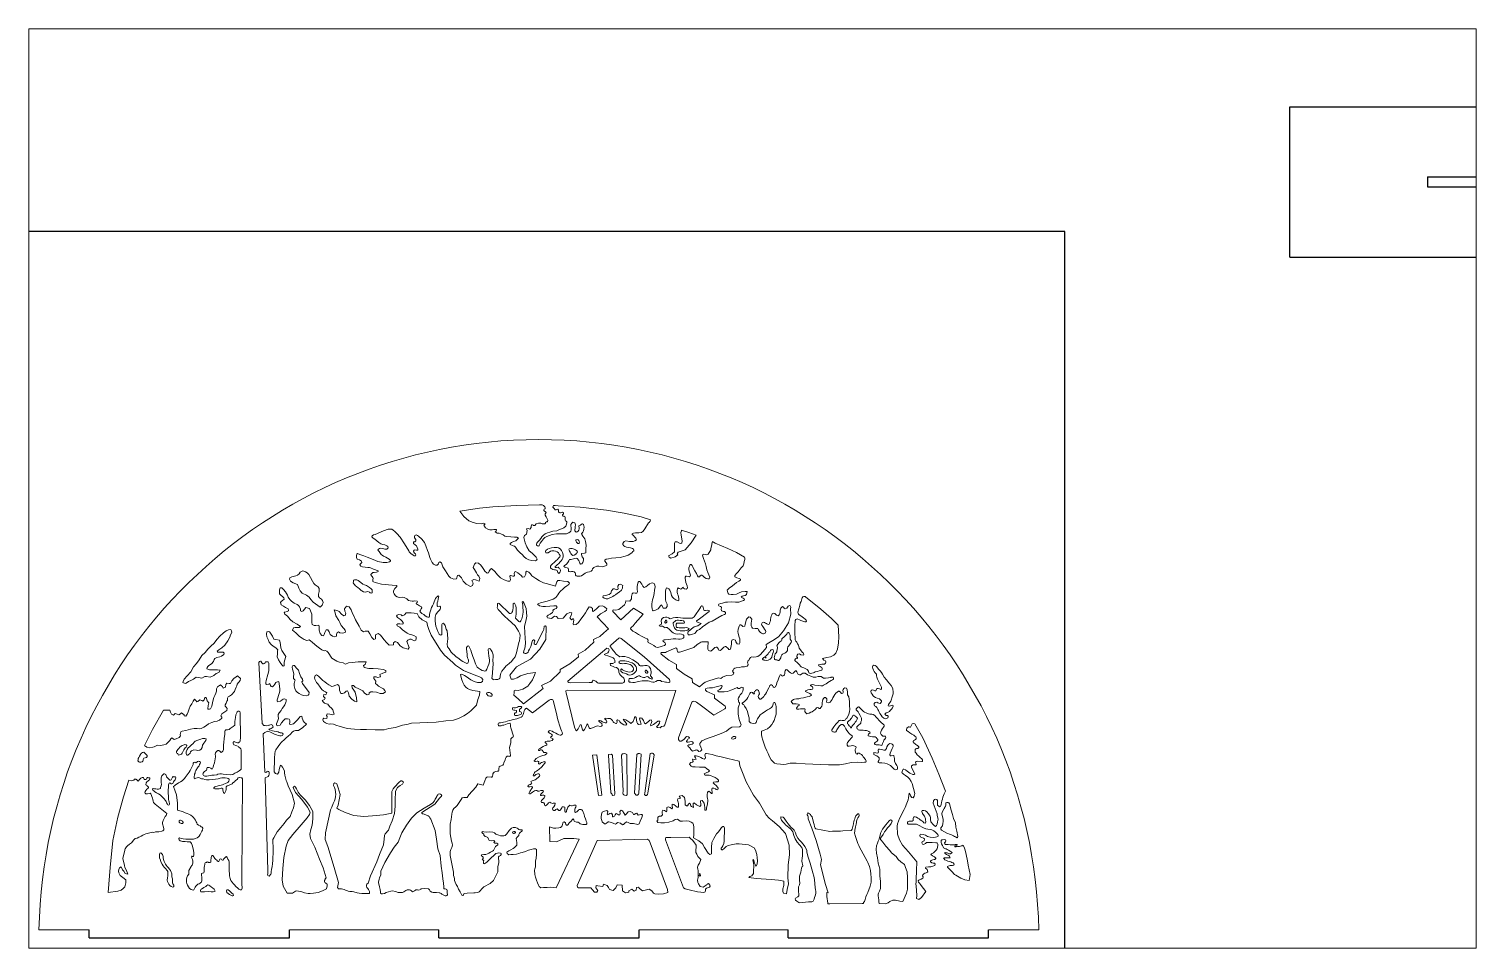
# Paper-space layout 'Sheet1' of a CAD drawing. Header units: millimetres. Extents: x 0 to 405, y 0 to 257.
# The model-space entities are those that its viewports show. They can reach past a viewport. Long polylines and large blocks are cut down to what shows.
import ezdxf

# ---------------------------------------------------------------- set-up
doc = ezdxf.new("R2010")
doc.units = ezdxf.units.MM

# ---------------------------------------------------------------- blocks, each defined once
blk = doc.blocks.new('derp1')
at = {"lineweight": 5}
blk.add_lwpolyline([(115.08, 45.78), (115.45, 45.13), (116, 44.61), (116.62, 44.37), (116.93, 44.58), (117, 45.27), (116.65, 45.88), (116.45, 46.33), (116.45, 47.05), (116.45, 47.77), (116.45, 48.49), (116.28, 49.48), (116.21, 50.34), (116.21, 50.99), (115.8, 52.22), (115.66, 52.67), (115.32, 53.32), (114.77, 54.08), (114.46, 54.59), (114.08, 55.21), (113.77, 55.82), (113.57, 56.37), (113.33, 57.16), (113.02, 58.19), (112.88, 58.91), (112.85, 59.66), (112.68, 60.55), (112.44, 61), (111.96, 61.38), (111.58, 61.21), (111.48, 60.62), (111.44, 59.77), (111.44, 58.87), (111.82, 57.74), (112.06, 56.89), (112.51, 55.82), (112.95, 55), (113.33, 54.32), (113.81, 53.63), (114.39, 52.7), (114.67, 52.05), (114.73, 51.61), (114.7, 50.85), (114.67, 49.96), (114.53, 48.97), (114.49, 47.77), (114.56, 47.05), (114.84, 46.43), (115.08, 45.78)], dxfattribs=at)
blk = doc.blocks.new('alles1')
at = {"lineweight": 5}
for p, q in [((-249.53, 4), (-224.53, 4)), ((-124.53, 4), (-50, 4)), ((50, 4), (124.53, 4)), ((224.53, 4), (249.53, 4))]:
    blk.add_line(p, q, dxfattribs=at)
for p, q in [((-224.53, 0), (-224.53, 4)), ((-124.53, 0), (-124.53, 4)), ((-50, 0), (-50, 4)), ((-50, 0), (50, 0)), ((50, 0), (50, 4)), ((124.53, 0), (124.53, 4)), ((124.53, 0), (224.53, 0)), ((224.53, 0), (224.53, 4)), ((-224.53, 0), (-124.53, 0))]:
    blk.add_line(p, q)
for points in [[(-39.5, 213), (-37.41, 210.24), (-34.89, 208.15), (-32.8, 207.31), (-30.88, 206.81), (-28.79, 206.64), (-27.86, 206.98), (-26.78, 206.64), (-27.45, 205.89), (-27.45, 205.89), (-26.61, 204.55), (-25.44, 203.88), (-24.52, 203.63), (-23.26, 203.63), (-22.43, 203.8), (-21.17, 203.71), (-21.17, 203.71), (-21.25, 202.96), (-21.76, 202.54), (-21.76, 202.54), (-20.83, 201.96), (-19.83, 201.96), (-18.99, 201.62), (-17.74, 201.04), (-16.99, 200.53), (-15.98, 200.37), (-14.06, 200.11), (-12.13, 199.95), (-11.04, 199.95), (-10.21, 199.53), (-10.79, 198.78), (-11.55, 198.11), (-12.63, 197.77), (-13.72, 197.35), (-14.39, 196.85), (-14.31, 196.35), (-12.88, 195.6), (-12.21, 195.43), (-11.71, 194.93), (-10.71, 193.42), (-9.29, 192.08), (-8.28, 191.24), (-7.28, 190.07), (-6.36, 189.32), (-5.02, 188.57), (-3.43, 188.31), (-1.75, 188.06), (-1.25, 188.4), (-0.92, 188.9), (-1.34, 189.99), (-3.32, 191.97), (-4.79, 193.17), (-5.99, 195.19), (-6.81, 197.07), (-7.53, 199.78), (-7.16, 200.84), (-6.16, 201.53), (-5.85, 203.24), (-6.23, 204.17), (-5.37, 204.34), (-4.45, 203.93), (-3.9, 204.72), (-3.87, 205.4), (-3.45, 206.23), (-2.87, 206.02), (-2.6, 205.75), (-1.95, 205.75), (-1.3, 206.54), (-0.2, 206.88), (1, 206.98), (1.7, 206.57), (2.91, 206.67), (3.28, 206.95), (3.33, 207.36), (3.74, 207.53), (4.37, 207.6), (4.56, 208.46), (4.19, 209.08), (3.65, 210.04), (3.14, 210.87), (3.2, 211.61), (3.53, 211.97), (3.59, 212.33), (3.18, 212.79), (2.77, 212.93), (2.57, 213.34), (2.49, 213.64), (2.71, 213.94), (3.09, 214.14), (3.12, 214.66), (2.96, 215.15), (2.35, 215.73), (1.61, 216.03), (0.27, 216.06), (-11.06, 215.73), (-23.01, 215.09), (-29.65, 214.49), (-39.5, 213)], [(-0.18, 195.42), (-0.73, 195.56), (-1.11, 196.01), (-1.18, 196.42), (-0.94, 196.9), (-0.59, 197.38), (-0.15, 197.93), (0.33, 198.44), (0.95, 199.3), (1.5, 200.15), (2.32, 200.98), (3.18, 201.59), (4.38, 202.11), (5.51, 202.48), (6.95, 202.9), (9.04, 203.17), (10.27, 203.75), (11.33, 204.16), (12.5, 204.68), (13.39, 205.4), (13.73, 206.46), (13.94, 207.25), (13.97, 207.66), (13.63, 207.93), (13.36, 208.14), (13.08, 208.52), (13.11, 209.81), (13.03, 210.29), (12.64, 210.43), (12.39, 210.43), (12.01, 210.52), (11.81, 210.73), (11.83, 211.13), (12.27, 211.6), (12.25, 212.18), (11.73, 212.43), (11.27, 212.24), (10.85, 212.15), (10.45, 212.13), (10.08, 212.34), (9.78, 212.59), (9.74, 213.13), (9.81, 213.48), (9.46, 213.87), (9.04, 213.78), (8.66, 213.67), (8.23, 213.66), (7.71, 214.22), (7.39, 214.57), (7.06, 214.94), (7.13, 215.48), (7.29, 215.78), (8.09, 215.75), (9.67, 215.59), (20.68, 214.99), (33.78, 213.45), (42.66, 211.94), (51.05, 210.09), (55.72, 208.69), (55.55, 208), (55.1, 207.32), (54.69, 207.08), (54.17, 206.25), (53.45, 204.95), (52.84, 204.06), (52.08, 202.89), (51.19, 202.31), (49.96, 202.04), (48.24, 202.04), (47.25, 201.97), (46.63, 201.69), (46.6, 201.32), (47.25, 200.77), (47.83, 200.12), (48.38, 199.53), (48.66, 198.92), (48.69, 198.57), (47.97, 198.16), (47.01, 197.75), (45.26, 197.79), (43.34, 198.06), (42.55, 197.72), (41.96, 196.81), (41.92, 196.34), (42.36, 195.67), (42.89, 195.25), (43.75, 195.02), (44.75, 194.83), (45.78, 194.65), (46.8, 194.28), (47.29, 194.02), (47.49, 193.6), (47.35, 193.18), (46.91, 192.72), (46.45, 192.21), (44.54, 190.93), (43.08, 190.47), (40.54, 189.81), (36.31, 189.39), (34.69, 189.08), (33.68, 189), (33.02, 188.54), (33, 187.99), (33.55, 187.22), (33.88, 186.58), (34.01, 186.03), (33.2, 185.57), (31.73, 185.22), (29.93, 185.4), (28.9, 185.44), (27.47, 184.8), (27.1, 184.56), (26.79, 184.13), (26.57, 183.54), (26.09, 183.02), (25.33, 182.58), (24.26, 182.46), (23.07, 182.04), (22.52, 181.53), (21.22, 180.69), (20.61, 180.43), (19.7, 180.55), (19.2, 180.53), (18.56, 180.69), (18.24, 180.95), (18.33, 181.67), (18.15, 182.22), (17.68, 182.62), (16.92, 182.85), (16.33, 182.8), (15.61, 182.69), (14.99, 182.9), (14.82, 183.03), (14.8, 183.57), (14.61, 184.41), (14.19, 184.73), (13.34, 184.78), (12.92, 184.9), (12.5, 185.31), (12.62, 185.68), (13.77, 186.4), (14.43, 187.34), (15.04, 188.2), (15.37, 188.79), (16.18, 188.79), (17.35, 189.07), (18.58, 189.49), (19.1, 189.38), (19.94, 188.28), (20.44, 187.03), (20.86, 186.48), (21.54, 186.62), (22, 187.34), (22.31, 188.52), (22.22, 189.31), (21.65, 190.17), (21.23, 191.25), (21.27, 191.86), (22.85, 192.03), (23.45, 192.21), (23.49, 192.63), (23.42, 194.12), (23.56, 195.95), (23.25, 197.83), (23.01, 199.08), (22.02, 200.44), (21.49, 201.23), (21.21, 201.63), (21.96, 202.46), (22.21, 203.09), (22.47, 203.97), (22.55, 204.94), (22.49, 205.66), (22.27, 206.22), (21.87, 206.53), (21.33, 206.52), (21.17, 206.2), (20.86, 205.98), (20.35, 205.77), (19.95, 205.64), (19.94, 205.21), (20.05, 204.7), (20.07, 204.04), (19.94, 203.44), (19.6, 202.95), (19.16, 202.54), (18.59, 202.45), (18.26, 202.77), (18.04, 203.13), (17.94, 203.67), (18.08, 204.44), (18.2, 205.16), (18.34, 206.12), (17.96, 207.03), (17.04, 207.37), (16.39, 206.94), (16.02, 206.29), (15.92, 205.41), (16.07, 204.72), (16.16, 203.66), (16.02, 202.93), (15.57, 202.58), (14.91, 202.2), (14.49, 201.88), (13.8, 201.55), (12.66, 201.59), (8.81, 201.54), (6.71, 201.21), (4.01, 200.37), (3.03, 199.81), (2.34, 199.05), (1.29, 197.74), (0.71, 197), (0.31, 196.24), (0.24, 195.95), (0.15, 195.68), (-0.18, 195.42)], [(-48.47, 151.35), (-48.9, 150.96), (-49.28, 151.14), (-49.76, 151.48), (-50.4, 152.81), (-50.91, 154.26), (-51.34, 155.46), (-51.64, 156.66), (-51.68, 158.16), (-51.68, 159.96), (-51.38, 161.38), (-50.61, 162.45), (-49.67, 163.48), (-49.28, 164.08), (-49.11, 164.59), (-49.03, 165.11), (-49.37, 165.45), (-50.4, 165.28), (-50.78, 165.71), (-50.78, 166.5), (-50.71, 167.21), (-50.42, 168.02), (-50.29, 168.96), (-50.05, 169.86), (-49.88, 170.47), (-50.18, 170.61), (-50.56, 170.39), (-51.1, 170.04), (-51.59, 169.42), (-51.94, 168.43), (-52.18, 167.62), (-52.53, 166.68), (-53.01, 165.71), (-53.5, 164.84), (-53.96, 163.61), (-54.4, 162.12), (-54.51, 161.33), (-54.54, 160.43), (-54.8, 160.06), (-54.97, 159.95), (-55.36, 159.94), (-55.97, 160.23), (-56.76, 160.71), (-57.33, 161.29), (-58.33, 161.92), (-58.87, 162.39), (-59.19, 162.71), (-59.33, 163.02), (-59.15, 163.48), (-58.66, 164.11), (-58.34, 164.76), (-58.57, 165.2), (-59.54, 165.76), (-60.57, 166.31), (-61.11, 166.56), (-61.17, 166.83), (-60.79, 167.3), (-60.62, 167.74), (-60.81, 168.04), (-61.88, 168.15), (-62.57, 168.07), (-63.31, 168.09), (-64.3, 168.23), (-65.01, 168.42), (-65.83, 169.11), (-67.2, 169.77), (-68.11, 169.96), (-69.67, 169.88), (-70.79, 170.12), (-71.62, 170.75), (-72.22, 171.6), (-72.58, 172.4), (-72.52, 173.17), (-71.84, 174.29), (-70.96, 175.36), (-70.9, 175.85), (-73.15, 175.94), (-78.5, 176.53), (-81.02, 177.14), (-81.78, 177.28), (-82.6, 177.66), (-82.79, 177.89), (-82.9, 178.24), (-82.88, 178.77), (-82.72, 179.26), (-82.93, 179.77), (-83.28, 180.31), (-83.65, 180.74), (-83.86, 181.24), (-83.6, 181.72), (-82.85, 182.26), (-82.21, 182.3), (-81.11, 182.44), (-80.51, 182.61), (-80.21, 182.75), (-80.2, 183.19), (-82.47, 183.97), (-83.98, 184.73), (-84.6, 184.84), (-85.39, 184.86), (-86.72, 184.93), (-88.09, 185.11), (-88.94, 185.46), (-89.2, 185.81), (-89.34, 186.2), (-89.09, 186.66), (-88.44, 187.3), (-88.57, 187.98), (-89.6, 188.57), (-90.61, 189.05), (-91.05, 189.78), (-91.07, 190.74), (-90.92, 191.51), (-90.59, 191.75), (-89.38, 191.31), (-87.38, 190.59), (-85.67, 189.91), (-82.62, 188.81), (-80.36, 187.87), (-77.66, 187.3), (-75.91, 187.34), (-74.58, 187.66), (-74.13, 187.98), (-74.09, 188.37), (-74.74, 188.96), (-75.51, 189.42), (-76.34, 190.02), (-77.53, 190.53), (-78.19, 190.9), (-78.65, 191.3), (-79.08, 191.81), (-79.45, 192.29), (-79.72, 192.74), (-80.09, 193.16), (-80.35, 193.56), (-80.08, 194), (-79.55, 194.36), (-78.86, 194.44), (-77.89, 194.22), (-76.8, 194.03), (-75.94, 194), (-75.19, 194.7), (-75.4, 195.28), (-75.91, 195.71), (-76.82, 196.07), (-77.86, 196.35), (-78.89, 196.7), (-79.84, 197.22), (-80.9, 198.07), (-81.87, 198.92), (-82.73, 199.42), (-83.37, 200.07), (-83.42, 200.34), (-83.19, 200.67), (-82.57, 201.07), (-81.73, 201.36), (-77.49, 203.09), (-75.23, 204.01), (-73.87, 204.01), (-73.31, 203.93), (-72.67, 203.49), (-71.83, 202.82), (-70.93, 201.86), (-69.18, 199.91), (-66.99, 196.59), (-64.87, 193.13), (-64.7, 192.67), (-64.31, 192.12), (-63.94, 191.79), (-62.73, 190.99), (-62.16, 190.72), (-61.59, 190.66), (-61.39, 190.99), (-61.55, 191.63), (-62.06, 192.02), (-62.43, 192.43), (-62.52, 192.92), (-62.25, 193.45), (-61.94, 193.61), (-61.11, 193.47), (-60.44, 193.47), (-60.33, 194.02), (-61, 195.62), (-61.5, 195.96), (-61.85, 196.31), (-62.34, 196.56), (-62.51, 196.85), (-62.59, 197.55), (-61.85, 197.7), (-61.41, 198.07), (-61.41, 198.73), (-61.99, 199.68), (-62.14, 200.37), (-61.89, 200.78), (-61.55, 200.99), (-61.23, 201.07), (-60.54, 200.8), (-60.01, 200.41), (-58.4, 198.94), (-57.03, 197.35), (-56.34, 195.65), (-55.57, 193.29), (-55.03, 192.19), (-54.67, 190.9), (-54.48, 189.86), (-54.07, 189.01), (-53.76, 188.24), (-53.27, 187.31), (-52.56, 186.43), (-51.62, 185.99), (-50.72, 185.94), (-50.09, 186.68), (-49.87, 187.36), (-49.46, 187.64), (-48.64, 187.09), (-47.9, 185.09), (-46.63, 183.15), (-44.96, 180.54), (-44.02, 179.73), (-42.41, 179.06), (-41.08, 179.2), (-40.67, 180.74), (-40, 180.94), (-38.6, 179.73), (-37.73, 177.93), (-36.26, 176.45), (-34.11, 175.31), (-33.04, 175.78), (-32.77, 176.99), (-33.38, 178.39), (-32.51, 178.86), (-31.64, 178.73), (-29.83, 177.99), (-29.43, 179.27), (-30.03, 180.54), (-30.56, 181.14), (-31.17, 182.08), (-32.17, 183.75), (-32.84, 184.82), (-32.17, 186.56), (-31.43, 187.1), (-30.1, 187.03), (-28.89, 186.03), (-28.09, 184.82), (-27.42, 183.75), (-27.02, 182.95), (-25.81, 182.01), (-25.14, 182.21), (-24.74, 183.01), (-24.07, 184.02), (-23.6, 184.29), (-21.93, 182.81), (-21.26, 181.94), (-20.59, 181.14), (-19.18, 179.6), (-17.31, 178.66), (-15.43, 177.93), (-14.5, 177.93), (-14.09, 178.66), (-14.3, 179.6), (-14.42, 180.46), (-14.16, 180.74), (-13.46, 180.67), (-12.97, 180.47), (-12.49, 180.47), (-12.16, 180.86), (-12.28, 181.9), (-12.02, 182.58), (-11.65, 182.81), (-10.42, 182.07), (-8.88, 180.79), (-8.1, 180), (-7.14, 180.09), (-6.53, 181.51), (-6.56, 182.45), (-6.2, 182.97), (-4.99, 182.53), (-4.14, 181.57), (-3.46, 180.66), (-1.54, 179.29), (0.27, 178.22), (2.36, 177.15), (4.33, 176.66), (8.35, 175.56), (8.51, 176.08), (8.71, 176.69), (8.9, 177.67), (9.45, 178.36), (10.54, 178.33), (12.24, 177.98), (14.46, 177.84), (15.31, 177.07), (14.99, 176.41), (14.05, 175.62), (12.87, 174.77), (11.97, 174), (10.73, 172.96), (9.94, 172.02), (9.45, 171.09), (8.51, 169.91), (7.17, 169.01), (4.1, 167.98), (2.13, 167.47), (0.84, 167.25), (-0.06, 166.87), (-0.61, 166.44), (0.33, 165.67), (2.04, 165.41), (3.37, 165.41), (5.43, 165.54), (7.4, 165.62), (8.64, 165.67), (9.2, 164.98), (8.64, 164.3), (7.87, 164), (6.93, 163.44), (7.1, 162.97), (6.89, 162.28), (5.73, 161.55), (4.66, 161.04), (4.01, 160.4), (4.4, 159.63), (6.37, 159.41), (7.87, 160.44), (8.81, 160.35), (9.71, 159.37), (12.2, 159.45), (14, 161.64), (15.5, 162.41), (16.48, 162.2), (16.1, 160.87), (15.5, 159.63), (16.26, 158.62), (16.9, 159.15), (17.38, 159.21), (17.49, 158.56), (17.22, 157.76), (17.06, 156.64), (17.22, 156.26), (18.61, 156.42), (19.79, 157.44), (20.92, 158.99), (22.09, 160.55), (23.27, 162.21), (24.13, 163.6), (25.15, 165.1), (25.9, 165.05), (26.86, 164.4), (26.75, 163.22), (27.08, 162.8), (28.74, 164.13), (30.13, 165.53), (31.79, 165.69), (32.75, 165.15), (33.99, 164.24), (33.82, 163.55), (33.02, 162.9), (30.77, 161.72), (29.06, 160.17), (34.83, 154.24), (32.4, 152.15), (30.47, 150.31), (28.3, 149.39), (27.29, 148.89), (27.38, 147.55), (23.15, 143.55), (19.67, 141.47), (19.8, 140.2), (15.39, 136.72), (10.7, 133.97), (10.7, 132.7), (5.74, 128.15), (1.39, 125.87), (2.13, 124.33), (-7.65, 116.77), (-10.32, 119.24), (-12.47, 121.12), (-12.4, 122.39), (-12.27, 123.19), (-11.73, 123.6), (-10.39, 123.46), (-8.05, 124), (-5.5, 125.6), (-4.43, 126.94), (-3.09, 128.75), (-2.09, 131.03), (-1.69, 132.43), (-5.44, 131.83), (-9.19, 130.69), (-10.86, 129.69), (-12.67, 129.02), (-13.74, 129.15), (-14.47, 131.09), (-11.13, 135.31), (-8.52, 136.72), (-4.1, 139.13), (0.46, 144.08), (3.43, 148.92), (3.64, 155.24), (3.26, 155.63), (2.71, 155.5), (2.58, 155.1), (2.49, 154.4), (2.47, 153.87), (2.1, 153.17), (-1.41, 146.35), (-1.85, 146.33), (-2.29, 146.66), (-2.29, 147.16), (-2.2, 147.75), (-2.05, 148.26), (-2.42, 148.7), (-2.73, 148.65), (-3.12, 148.32), (-3.32, 147.84), (-4.08, 145.41), (-4.61, 144.12), (-5.13, 143.2), (-5.4, 142.52), (-5.99, 142.08), (-6.29, 141.84), (-6.91, 141.88), (-7.37, 142.1), (-7.61, 142.39), (-7.48, 143.18), (-7.13, 144.1), (-6.82, 145.28), (-6.71, 147.39), (-6.82, 149.43), (-7.09, 155.3), (-6.29, 158.87), (-5.95, 160.54), (-6.09, 162.35), (-6.36, 164.36), (-7.36, 166.77), (-7.76, 167.7), (-8.05, 167.77), (-8.26, 167.73), (-8.32, 167.65), (-8.31, 167.38), (-8.24, 167.09), (-8.13, 166.71), (-8.04, 166.24), (-7.98, 165.62), (-7.88, 162.56), (-8.15, 160.51), (-8.5, 159.14), (-8.94, 158.16), (-9.32, 157.63), (-9.67, 157.65), (-9.92, 157.79), (-10.24, 158.14), (-11.59, 159.51), (-11.36, 161.56), (-11.36, 163.13), (-11.36, 164.48), (-11.53, 165.62), (-12.18, 167.03), (-12.55, 167.09), (-12.89, 166.85), (-12.83, 164.63), (-12.95, 163.69), (-13.21, 162.82), (-13.41, 162.4), (-13.71, 162.06), (-14.11, 161.78), (-14.67, 161.81), (-19.79, 166.88), (-20.35, 166.97), (-20.66, 166.88), (-20.65, 166.57), (-20.58, 166.07), (-20.63, 165.52), (-20.76, 164.85), (-20.48, 164.24), (-20.24, 163.88), (-17.11, 160.48), (-15.28, 158.92), (-11.85, 155.63), (-10.15, 153.11), (-9.49, 151.78), (-9.38, 150.86), (-9.47, 149.54), (-9.71, 148.21), (-9.95, 147.31), (-11.22, 142.21), (-11.8, 140.22), (-12.6, 139.2), (-13.25, 138.43), (-13.68, 137.83), (-14.59, 137.04), (-15.76, 136.1), (-16.33, 135.71), (-17.62, 134.09), (-18.4, 133.04), (-18.91, 132.06), (-19.13, 131.35), (-19.29, 130.5), (-19.36, 129.88), (-19.45, 129.5), (-19.74, 129.24), (-20.16, 129.09), (-20.52, 128.93), (-21, 128.9), (-21.67, 128.91), (-22.51, 128.81), (-22.79, 128.92), (-23.21, 129.18), (-23.39, 129.45), (-23.47, 129.73), (-23.38, 130.18), (-22.98, 134.59), (-22.81, 136.71), (-22.95, 138.57), (-22.87, 140.22), (-22.87, 141.26), (-23.37, 142.71), (-23.88, 143.47), (-24.34, 144.2), (-24.82, 144.35), (-25.08, 144.29), (-25.28, 143.91), (-25, 140.48), (-24.61, 138.65), (-24.64, 137.76), (-24.91, 136.48), (-25.4, 135.32), (-26, 134.02), (-26.42, 133.15), (-26.88, 133), (-27.52, 133.18), (-28.32, 133.46), (-29.11, 133.82), (-30.12, 134.51), (-30.8, 135.06), (-31.18, 135.65), (-31.67, 136.74), (-32.3, 138.67), (-32.94, 140.41), (-33.6, 142.43), (-33.87, 143.57), (-34.89, 145.51), (-35.23, 145.71), (-35.64, 145.58), (-36.14, 144.92), (-36.09, 143.97), (-35.7, 141.5), (-35.74, 140.63), (-35.63, 139.78), (-35.35, 139.1), (-35.18, 138.51), (-35.11, 137.97), (-35.22, 137.49), (-35.43, 137.01), (-35.91, 136.87), (-36.35, 137.07), (-37.01, 137.39), (-37.88, 137.94), (-38.83, 138.42), (-39.7, 139.23), (-41.44, 140.44), (-43.81, 142.58), (-44.72, 144.13), (-45.56, 145.2), (-45.81, 146.46), (-45.46, 149.22), (-45.65, 151.43), (-45.81, 153.12), (-46.22, 154.11), (-46.84, 155.8), (-47.63, 156.96), (-48.22, 156.76), (-48.42, 156.28), (-48.44, 155.25), (-48.35, 153.63), (-48.47, 151.35)], [(71.26, 203.49), (74.95, 202.35), (78.56, 200.88), (76.08, 197.06), (73, 193.71), (69.59, 192.44), (69.05, 191.7), (69.37, 191.08), (68.1, 190.08), (65.9, 189.46), (65, 189.97), (64.68, 190.71), (66.52, 191.65), (67.64, 192.71), (67.68, 193.96), (67.73, 195.21), (67.79, 196.92), (68.1, 197.67), (69, 197.64), (70.58, 196.81), (71.35, 196.96), (71.48, 198.06), (70.96, 200.98), (70.87, 202.35), (71.15, 203.07), (71.28, 203.48)], [(18.61, 198.63), (18.45, 198.5), (18.45, 198.17), (18.63, 197.84), (18.78, 197.49), (19.08, 197.1), (19.45, 196.84), (19.87, 196.75), (20.1, 196.87), (20.2, 197.08), (20.22, 197.38), (20.2, 197.8), (20.1, 198), (19.91, 198.24), (19.63, 198.59), (19.13, 198.77), (18.61, 198.63)], [(47.3, 164.55), (40.92, 158.77), (36.97, 162.84), (36.97, 163.48), (37.36, 163.69), (38.39, 163.44), (39.97, 163.82), (42.72, 166.18), (43.27, 167.21), (43.4, 168.15), (45.46, 167.94), (46.23, 169.09), (46.31, 170.42), (46.66, 171.75), (47.04, 172.18), (48.16, 171.92), (48.84, 172.01), (49.23, 172.73), (49.1, 173.93), (49.14, 175.18), (49.23, 176.33), (49.53, 177.45), (49.91, 177.83), (50.34, 177.83), (50.9, 177.23), (51.41, 176.55), (51.89, 175.43), (52.36, 174.96), (52.61, 174.83), (53.34, 175.13), (54.28, 175.91), (55.31, 176.72), (56.08, 177.06), (56.73, 177.15), (57.54, 176.76), (57.88, 176.03), (58.06, 175.18), (57.71, 173.46), (57.58, 171.79), (57.24, 170.16), (56.77, 168.62), (56.47, 166.65), (56.47, 165.32), (56.51, 164.16), (56.68, 163.52), (57.07, 163.26), (57.97, 163.35), (59.56, 164.25), (60.8, 165.75), (61.23, 166.22), (61.83, 164.94), (62.13, 164.55), (62.85, 164.46), (63.45, 164.59), (64.05, 165.32), (64.01, 166.56), (63.33, 167.85), (63.2, 168.88), (63.2, 170.42), (63.15, 171.96), (63.15, 173.16), (63.5, 174.32), (63.8, 174.62), (64.27, 174.58), (64.95, 174.15), (65.34, 173.46), (65.81, 172.26), (66.24, 170.85), (66.67, 170.08), (67.4, 169.39), (68.38, 168.66), (69.58, 168.11), (69.84, 168.36), (69.92, 169.31), (69.61, 171.06), (69.23, 171.65), (69.09, 172.54), (68.99, 173.39), (69.16, 174.22), (69.57, 174.63), (70.09, 174.35), (70.88, 173.94), (71.63, 174.7), (71.8, 174.94), (72.28, 174.56), (72.76, 174.22), (73.52, 174.08), (74.06, 174.35), (74.27, 174.73), (74.06, 175.59), (73.69, 176.48), (73.41, 177.37), (73.21, 178.5), (73.07, 179.36), (73.1, 180.01), (73.34, 180.46), (73.65, 180.56), (74.54, 180.35), (75.02, 180.22), (75.47, 180.46), (75.71, 180.97), (75.05, 183.04), (74.83, 183.89), (74.88, 184.66), (75.13, 185.48), (75.31, 185.99), (75.69, 186.33), (76.08, 186.33), (76.51, 185.86), (76.89, 185.09), (77.23, 184.36), (77.88, 183.12), (78.65, 181.75), (79.16, 180.59), (79.46, 180.16), (80.15, 180.21), (80.53, 180.68), (81.09, 181.02), (81.35, 181.02), (81.95, 180.55), (82.63, 179.82), (83.45, 179.26), (84.3, 179.18), (85.03, 179.18), (85.29, 179.91), (84.78, 181.11), (84.35, 182.31), (83.83, 183.72), (83.49, 185.26), (83.23, 186.63), (82.72, 188.01), (82.2, 189.29), (81.86, 190.32), (81.69, 191.13), (81.95, 191.35), (82.42, 191.52), (83.19, 191.35), (83.92, 191.13), (84.48, 191.39), (85.77, 193.59), (85.84, 194.31), (86.18, 195.41), (86.35, 196.37), (86.56, 197.43), (86.73, 197.71), (87.24, 197.47), (88, 196.99), (94.37, 194.31), (98.69, 192.22), (102.6, 190.03), (102.77, 189.58), (102.74, 188.76), (102.5, 187.83), (102.4, 186.63), (101.92, 185.64), (100.96, 184.58), (99.46, 182.6), (98.65, 181.83), (97.79, 180.76), (97.75, 180.11), (98.78, 179.6), (100.02, 179.34), (100.62, 179), (100.58, 178.48), (99.85, 177.93), (98.61, 177.37), (97.71, 176.51), (96.72, 175.7), (94.92, 174.46), (94.07, 173.47), (94.28, 172.19), (94.88, 171.54), (95.95, 171.33), (97.02, 171.33), (98.74, 171.5), (100.02, 172.14), (101.14, 172.66), (102.94, 172.87), (104.05, 172.83), (103.71, 171.29), (103.06, 170.86), (102.21, 170.73), (101.44, 170.47), (100.96, 170.04), (100.96, 170.04), (101.99, 169.53), (102.51, 169.14), (102.68, 168.63), (102.08, 168.37), (99.79, 167.55), (98.23, 167.55), (96.04, 167.71), (94.22, 167.55), (93.25, 167.55), (91.75, 167.01), (90.73, 166.9), (89.77, 166.58), (89.61, 166.05), (89.82, 165.67), (90.63, 165.3), (91.16, 164.98), (91.22, 164.6), (91.06, 164.01), (91.16, 163.16), (92.23, 162.78), (92.72, 162.78), (92.72, 162.78), (93.09, 162.3), (93.2, 161.98), (93.14, 161.66), (92.61, 161.33), (91.32, 160.85), (86.56, 158.01), (84.95, 157.48), (81.63, 155.23), (80.13, 153.94), (79, 153.3), (78.36, 152.5), (77.83, 151.85), (76.7, 151.53), (76.27, 151.37), (75.58, 151.26), (74.51, 151.26), (74.51, 151.26), (74.29, 152.07), (74.61, 152.87), (75.68, 153.78), (76.22, 154.26), (77.56, 155.17), (79.38, 155.76), (80.45, 156.57), (81.04, 156.94), (79.27, 157.59), (78.79, 157.69), (78.79, 157.69), (78.74, 158.23), (78.74, 158.23), (79.49, 158.66), (84.95, 162.78), (85, 163.42), (84.04, 163.48), (83.24, 163.42), (82.75, 163.42), (82.32, 163.48), (81.79, 165.46), (81.36, 165.67), (80.88, 165.35), (80.66, 164.82), (77.61, 160.26), (76.59, 159.57), (75.79, 159.46), (74.77, 159.51), (74.13, 159.51), (73.06, 159.51), (71.88, 159.57), (70.65, 159.73), (69.31, 159.83), (68.29, 159.83), (67.01, 159.67), (66.1, 159.3), (65.51, 159.14), (64.65, 159.67), (63.95, 159.94), (63.26, 159.94), (62.19, 159.89), (61.54, 159.41), (61.28, 158.82), (61.11, 158.07), (61.17, 157.16), (61.22, 156.57), (61.22, 156.57), (60.15, 156.03), (60.07, 155.68), (60.58, 155.58), (61.7, 155.51), (61.7, 155.51)], [(9.97, 181.84), (9.63, 182.08), (9.46, 182.29), (9.32, 182.87), (9.22, 183.25), (8.84, 183.49), (8.39, 183.66), (7.78, 183.73), (7.02, 183.8), (6.44, 184.07), (6.17, 184.24), (5.86, 184.65), (5.79, 185.13), (5.82, 185.48), (6.2, 186.06), (6.82, 186.64), (7.64, 187.33), (8.53, 188.15), (9.25, 188.84), (9.8, 189.39), (10.42, 190.14), (10.59, 190.52), (10.59, 190.86), (10.07, 191.54), (9.76, 192.06), (9.11, 192.64), (8.39, 193.02), (7.47, 193.19), (6.54, 193.19), (5.75, 192.92), (4.69, 192.13), (4.25, 192.06), (3.56, 192.13), (3.29, 192.85), (3.42, 193.36), (4.28, 193.91), (5.14, 194.36), (6.3, 194.63), (7.67, 194.84), (9.08, 194.84), (9.73, 194.6), (10.59, 194.05), (11.34, 193.33), (11.86, 192.23), (12.16, 191.2), (12.16, 190.24), (11.96, 189.49), (11.58, 188.84), (11.1, 188.12), (10.66, 187.57), (10, 186.85), (9.11, 186.16), (8.6, 185.72), (8.15, 185.34), (8.15, 185.34), (8.12, 184.86), (8.84, 184.83), (9.66, 184.93), (9.9, 184.62), (10.21, 184.28), (10.45, 184.11), (10.69, 183.8), (10.79, 183.56), (10.79, 183.11), (10.66, 182.74), (10.45, 182.36), (10.05, 181.79)], [(17.68, 190.89), (17.03, 190.76), (16.38, 191.34), (16, 191.85), (15.56, 192.47), (15.32, 193.05), (15.15, 193.53), (15.01, 193.88), (15.21, 194.18), (15.87, 194.25), (16.69, 194.25), (17.68, 193.98), (18.33, 193.67), (18.78, 193.26), (19.12, 193.02), (19.23, 192.64), (19.05, 192.2), (18.85, 191.89), (18.51, 191.48), (17.68, 190.89)], [(-123.29, 180.11), (-124.33, 179.69), (-124.44, 178.96), (-123.92, 177.91), (-122.56, 177.08), (-120.46, 176.34), (-120.46, 176.34), (-119.73, 174.46), (-119.21, 173.2), (-118.06, 172.05), (-115.97, 171.01), (-114.61, 170.07), (-113.77, 168.92), (-112.62, 167.56), (-109.17, 164.94), (-108.12, 165.99), (-107.7, 167.35), (-107.91, 168.39), (-108.54, 169.02), (-109.48, 169.65), (-110, 170.28), (-110, 171.43), (-109.58, 172.89), (-109.58, 174.25), (-110.11, 175.19), (-111.68, 176.24), (-112.3, 176.87), (-113.04, 177.91), (-113.98, 179.9), (-114.81, 181.36), (-115.65, 182.1), (-116.49, 182.62), (-117.85, 183.14), (-117.85, 183.14), (-119.1, 182.52), (-119.63, 181.68), (-120.46, 180.95), (-121.3, 180.63), (-123.29, 180.11)], [(-105.92, 109.41), (-107.31, 109.68), (-107.58, 109.3), (-107.8, 108.71), (-107.47, 107.96), (-106.56, 107.27), (-105.87, 106.95), (-104.64, 106.68), (-104.05, 106.84), (-102.55, 106.68), (-101.37, 106.04), (-99.23, 105.45), (-97.35, 104.91), (-95.64, 104.48), (-91.99, 104.05), (-89.05, 103.95), (-86, 103.89), (-81.66, 103.84), (-77.21, 103.84), (-74.91, 104.48), (-71.59, 104.91), (-68.11, 106.04), (-65.16, 106.57), (-63.5, 107.05), (-51.26, 107.59), (-46.36, 108.24), (-42.6, 108.57), (-40.15, 109.39), (-37.37, 110.7), (-35.57, 112), (-33.94, 113.31), (-31.16, 116.09), (-30.51, 118.87), (-29.69, 121.16), (-29.44, 122.85), (-32.88, 123.44), (-34.55, 123.94), (-35.64, 124.44), (-36.39, 125.03), (-37.31, 126.03), (-37.9, 127.37), (-38.4, 128.71), (-38.82, 129.97), (-39.07, 131.39), (-38.48, 131.64), (-37.14, 130.97), (-36.31, 130.39), (-35.14, 129.63), (-33.88, 128.8), (-32.29, 127.88), (-30.7, 127.46), (-29.44, 127.37), (-28.94, 127.46), (-28.19, 127.88), (-28.02, 128.96), (-28.69, 129.8), (-29.95, 130.47), (-30.95, 130.81), (-32.21, 131.31), (-37.62, 133.41), (-41.55, 136.08), (-42.96, 137.38), (-47.09, 141.03), (-49.01, 143.63), (-53.76, 151.01), (-54.91, 153.94), (-55.54, 155.93), (-55.85, 157.5), (-58.26, 158.65), (-59.93, 160.22), (-60.77, 161.79), (-63.7, 162.2), (-64.85, 162.2), (-66.31, 162.2), (-67.04, 161.16), (-67.04, 161.16), (-68.3, 160.74), (-68.8, 161.2), (-70.13, 161.33), (-70.73, 160.94), (-71.03, 160.64), (-70.56, 159.87), (-69.14, 158.89), (-68.33, 158.12), (-67.69, 157.43), (-67.73, 156.75), (-68.29, 156.49), (-69.44, 156.7), (-70.38, 156.7), (-70.94, 156.36), (-70.73, 155.72), (-69.31, 154.95), (-68.07, 153.7), (-66.96, 152.93), (-65.71, 152.07), (-64.69, 151.47), (-63.96, 151.3), (-62.41, 150.79), (-61.3, 150.19), (-61.17, 149.33), (-61.39, 148.52), (-62.29, 148.26), (-63.74, 148.99), (-64.47, 149.03), (-65.46, 148.6), (-65.84, 147.92), (-64.66, 144.82), (-65.18, 144.09), (-67.8, 144.72), (-69.16, 145.77), (-70.62, 147.34), (-71.77, 147.86), (-72.61, 147.13), (-72.61, 146.29), (-72.61, 146.29), (-74.7, 145.98), (-75.96, 147.23), (-77.32, 148.9), (-78.26, 150.06), (-79.2, 151.21), (-80.14, 151.83), (-81.5, 151.21), (-81.5, 149.22), (-82.34, 148.9), (-83.39, 149.85), (-84.33, 151.62), (-85.16, 152.98), (-86.63, 152.98), (-87.57, 152.78), (-88.72, 153.51), (-89.77, 155.49), (-91.55, 158.74), (-92.28, 160.62), (-93.01, 161.88), (-93.64, 163.76), (-94.68, 165.22), (-95.94, 165.43), (-97.09, 164.18), (-96.78, 163.03), (-96.36, 161.98), (-96.67, 160.83), (-97.4, 160.73), (-98.55, 161.56), (-99.6, 162.82), (-100.33, 163.24), (-102.11, 163.65), (-101.59, 162.19), (-101.27, 160.73), (-99.81, 158.42), (-99.29, 157.38), (-98.66, 155.91), (-97.4, 154.34), (-96.67, 153.51), (-96.46, 152.57), (-97.82, 152.04), (-99.39, 152.25), (-100.02, 152.67), (-100.75, 152.36), (-101.07, 151.31), (-101.07, 150.47), (-101.8, 150.16), (-102.95, 150.47), (-104.1, 151.42), (-104.73, 152.78), (-105.35, 153.72), (-106.19, 153.72), (-106.82, 152.36), (-107.13, 151.42), (-107.45, 150.68), (-108.39, 150.89), (-109.23, 151.94), (-109.64, 153.51), (-109.64, 155.18), (-109.85, 156.02), (-111.32, 155.91), (-111.32, 155.91), (-112.15, 155.81), (-113.2, 156.44), (-113.31, 157.38), (-113.31, 159.47), (-113.31, 161.56), (-113.93, 163.13), (-114.56, 164.28), (-116.34, 164.91), (-117.59, 163.13), (-117.59, 163.13), (-118.37, 162.84), (-118.97, 163.25), (-119.04, 164.05), (-119.44, 165.19), (-119.91, 165.86), (-120.65, 166.39), (-122.12, 167), (-123.39, 168), (-124.26, 168.87), (-125.13, 169.94), (-125.47, 171.01), (-125.94, 171.88), (-126.47, 172.75), (-127.54, 173.82), (-128.21, 174.63), (-129.08, 174.69), (-129.42, 173.69), (-129.42, 172.89), (-129.42, 172.28), (-129.42, 171.68), (-128.61, 170.88), (-127.94, 170.34), (-127.28, 169.61), (-127.14, 168.94), (-128.01, 168.27), (-128.61, 167.8), (-128.95, 167.26), (-128.55, 166.26), (-127.48, 165.46), (-126.41, 164.85), (-125.2, 164.18), (-125, 163.58), (-124.93, 163.11), (-125.67, 162.84), (-126.74, 162.58), (-127.14, 162.44), (-126.81, 161.44), (-125.4, 160.5), (-124.2, 158.89), (-122.79, 157.76), (-120.71, 156.55), (-118.91, 155.28), (-119.71, 154.81), (-121.58, 154.81), (-122.52, 154.68), (-122.92, 153.6), (-121.38, 152.2), (-119.51, 150.32), (-118.1, 149.52), (-117.17, 148.92), (-115.83, 148.45), (-115.22, 148.58), (-114.62, 148.78), (-114.02, 148.25), (-113.22, 147.51), (-111.88, 146.31), (-110.74, 145.5), (-109.47, 144.57), (-108.33, 143.76), (-107.19, 143.29), (-106.59, 143.36), (-105.85, 143.03), (-105.18, 142.36), (-103.27, 139.55), (-100.86, 138.08), (-99.5, 137.56), (-97.72, 137.24), (-96.57, 136.62), (-95, 137.24), (-93.22, 137.45), (-90.19, 137.66), (-87.47, 137.66), (-86.21, 137.77), (-86.21, 137.77), (-86.63, 136.41), (-87.47, 135.88), (-87.15, 134.94), (-84.85, 134.42), (-82.76, 134.42), (-80.15, 134.21), (-77.74, 133.9), (-76.38, 133.37), (-76.38, 132.54), (-77.95, 132.01), (-79.41, 131.39), (-79.41, 131.39), (-79.1, 130.23), (-79.1, 130.23), (-80.56, 129.92), (-81.19, 130.23), (-82.34, 130.23), (-82.45, 129.4), (-81.82, 128.77), (-81.3, 128.04), (-81.3, 128.04), (-81.61, 126.89), (-80.77, 126.26), (-80.04, 125.63), (-78.16, 124.59), (-77.53, 124.17), (-76.8, 123.43), (-76.59, 122.81), (-77.74, 121.97), (-79.2, 121.97), (-80.98, 122.6), (-82.87, 122.81), (-83.81, 122.81), (-84.64, 122.28), (-84.64, 121.55), (-85.69, 121.24), (-87.05, 122.07), (-87.78, 123.23), (-89.87, 124.27), (-91.65, 125.11), (-92.59, 125.95), (-93.43, 125.84), (-93.12, 124.79), (-92.28, 123.54), (-91.65, 122.6), (-91.34, 121.03), (-91.03, 119.98), (-90.92, 117.79), (-91.97, 118.1), (-93.33, 119.15), (-94.69, 120.51), (-95, 122.18), (-95.52, 123.23), (-95.52, 123.23), (-96.26, 123.02), (-96.99, 122.28), (-97.93, 121.87), (-98.77, 121.87), (-99.5, 123.64), (-99.5, 124.69), (-99.92, 125.84), (-100.55, 126.36), (-101.28, 126.05), (-101.28, 126.05), (-102.64, 125.53), (-103.27, 125.42), (-104.83, 126.26), (-105.78, 126.99), (-106.82, 127.72), (-107.87, 128.46), (-109.02, 129.61), (-110.06, 130.65), (-111.01, 131.18), (-111.63, 130.97), (-111.63, 130.97), (-112.05, 129.71), (-111.84, 129.08), (-111.84, 129.08), (-111.01, 127.41), (-110.38, 126.68), (-109.12, 125), (-109.12, 125), (-108.29, 123.96), (-107.45, 123.33), (-106.51, 122.81), (-105.78, 122.28), (-105.78, 122.28), (-106.3, 121.24), (-107.34, 121.34), (-107.34, 121.34), (-107.55, 120.4), (-107.55, 120.4), (-106.72, 119.56), (-107.03, 118.94), (-107.03, 118.94), (-108.18, 118.41), (-107.66, 117.68), (-106.93, 117.16), (-105.98, 116.84), (-105.36, 116.53), (-104.42, 115.48), (-104.42, 115.48), (-103.47, 114.54), (-102.85, 113.71), (-102.85, 113.71), (-102.43, 112.66), (-102.43, 112.66), (-102.22, 111.61), (-102.95, 111.3), (-104.31, 111.61), (-105.67, 111.82), (-105.67, 111.82), (-105.98, 110.99), (-105.67, 110.36), (-105.86, 109.4)], [(-88.73, 173.4), (-89.44, 174.2), (-90.32, 174.75), (-90.81, 175.21), (-91.61, 175.76), (-92.02, 176.36), (-92.38, 176.67), (-92.65, 177.19), (-92.54, 177.82), (-92.51, 178.42), (-92.05, 178.72), (-91.5, 178.72), (-90.81, 178.67), (-90.18, 178.39), (-89.5, 177.82), (-88.86, 177.27), (-87.91, 176.42), (-87.11, 176.09), (-86.04, 175.79), (-84.5, 174.86), (-83.65, 174.22), (-83.24, 173.68), (-83.16, 172.77), (-83.19, 172.14), (-83.6, 171.95), (-84.12, 172.17), (-84.56, 172.58), (-85.38, 172.8), (-85.99, 172.63), (-86.67, 172.55), (-87.58, 172.74), (-88.37, 173.13), (-88.73, 173.4)], [(33.29, 170.85), (32.13, 170.59), (31.92, 170.08), (32.65, 169.48), (33.55, 169.22), (34.36, 169.22), (35.17, 169.48), (36.33, 169.95), (36.97, 170.33), (37.66, 170.76), (38.34, 171.23), (39.33, 171.96), (40.1, 172.52), (41.22, 173.51), (41.69, 174.58), (41.82, 175.22), (41.94, 175.86), (40.7, 176.55), (39.89, 176.33), (39.5, 175.52), (39.46, 175.01), (39.59, 174.28), (39.37, 173.81), (38.99, 173.68), (37.83, 174.15), (37.06, 174.11), (36.25, 173.21), (35.99, 172.01), (35.05, 171.32), (33.29, 170.85)], [(133.07, 170.1), (140.74, 164.06), (146.14, 159.3), (149.48, 156.05), (149.68, 150.23), (149.55, 147.14), (149.13, 144.01), (148.23, 142.04), (147.2, 140.97), (145.66, 140.28), (143.81, 139.81), (141.63, 139.38), (142.18, 138.49), (143.02, 138.29), (143.3, 137.78), (143.28, 137.36), (143.12, 137.03), (142.93, 136.83), (142.53, 136.62), (141.93, 136.55), (141.18, 136.5), (140.61, 136.34), (139.84, 136.22), (139.67, 136.01), (139.7, 135.71), (140.05, 135.5), (140.4, 135.36), (140.95, 135.1), (141.33, 134.83), (141.46, 134.46), (141.49, 134.01), (141.21, 133.62), (140, 133.23), (139.04, 132.96), (137.98, 132.66), (137.46, 132.39), (137.09, 132.18), (135.44, 131.92), (134.75, 132.3), (134.54, 133.03), (133.94, 133.89), (133.34, 134.27), (132.27, 134.75), (131.28, 135.05), (130.98, 135.26), (130.51, 135.69), (130.21, 136.07), (129.65, 136.72), (129.14, 137.19), (128.75, 137.49), (128.24, 137.87), (127.85, 138.34), (127.77, 138.69), (128.07, 139.16), (128.67, 139.5), (129.1, 139.46), (129.1, 139.46), (129.05, 139.93), (128.84, 140.27), (128.8, 140.57), (128.92, 141.13), (129.22, 141.56), (130.08, 141.64), (130.81, 141.26), (132.14, 141.04), (132.27, 141.39), (132.05, 141.99), (131.67, 142.42), (129.93, 144.62), (129.77, 145.31), (129.66, 146.01), (129.07, 146.65), (128.7, 147.46), (128.22, 148.05), (128, 148.63), (127.9, 150.08), (127.79, 151.42), (127.79, 152.76), (127.79, 153.83), (127.79, 155.65), (128, 158.3), (128.24, 158.82), (128.54, 159.09), (128.89, 159.19), (129.3, 159.09), (130.16, 158.68), (130.74, 158.37), (131.84, 157.99), (132.69, 157.75), (133.28, 157.72), (133.55, 158.1), (133.52, 158.58), (132.86, 159.06), (132.08, 159.67), (130.74, 160.74), (129.92, 161.25), (129.64, 161.49), (129.4, 161.83), (129.33, 162.52), (130.31, 165.86), (130.4, 167.09), (130.88, 167.86), (131.12, 168.52), (131.32, 169.11), (131.45, 169.64), (131.78, 170.12), (132.22, 170.41), (133.01, 170.36), (133.07, 170.1)], [(61.7, 155.51), (62.54, 155.08), (62.76, 154.67), (63.34, 154.78), (64.11, 154.94), (65.29, 153.9), (66.3, 152.66), (67.07, 152.17), (68.25, 151.76), (69.4, 151.6), (70.33, 151.62), (71.29, 151.46), (72.09, 151.13), (72.33, 150.83), (72.44, 150.44), (72.33, 149.9), (71.98, 149.57), (71.4, 149.21), (70.55, 149.1), (69.65, 149.07), (68.39, 149.21), (66.99, 149.18), (64.66, 148.85), (63.09, 148.77), (62.54, 148.69), (62.08, 148.5), (61.97, 148.17), (62.46, 147.78), (62.85, 147.32), (63.23, 146.77), (63.26, 146.33), (62.68, 145.95), (61.5, 145.53), (60.63, 145.26), (59.91, 145.04), (58.98, 144.82), (58.27, 145.23), (57.33, 145.81), (56.29, 146.49), (55.17, 147.07), (54.54, 147.4), (54.45, 147.92), (54.51, 148.58), (54.04, 149.15), (53.19, 149.62), (51.55, 150.36), (49.71, 151.43), (48.23, 152.31), (46.91, 153.02), (45.82, 154.15), (45.95, 154.64), (46.26, 155.08), (47.08, 155.76), (47.6, 156.37), (48.04, 156.97), (52.02, 161.46), (47.3, 164.55)], [(80.27, 125.22), (76.71, 127.42), (76.61, 129.27), (72.53, 131.6), (68.65, 134.45), (68.65, 136.4), (64.83, 138.61), (61.02, 141.52), (60.89, 142.12), (61.15, 142.38), (61.4, 142.42), (61.96, 142.34), (62.26, 142.3), (63.2, 142.34), (63.8, 142.64), (68.3, 144.74), (68.9, 144.44), (69.12, 143.62), (69.16, 142.94), (69.46, 142.6), (70.23, 142.47), (70.83, 142.72), (77.42, 144.84), (79.02, 146.39), (79.83, 146.87), (80.85, 147.52), (81.43, 147.78), (84.6, 147.68), (84.6, 147.03), (84.43, 145.43), (84.33, 144.57), (84.38, 143.98), (84.76, 143.39), (85.13, 143.18), (85.93, 143.12), (86.84, 143.82), (87.27, 144.46), (87.92, 144.89), (88.51, 145), (88.83, 145.05), (89.2, 144.68), (89.74, 144.03), (89.9, 143.61), (89.9, 143.61), (90.49, 143.39), (91.02, 143.77), (91.61, 144.3), (92.42, 145), (92.95, 145.43), (93.38, 145.32), (94.56, 144.36), (94.77, 143.93), (95.2, 143.82), (95.68, 144.09), (95.84, 144.84), (96.16, 146.6), (96.16, 147.73), (96.27, 148.59), (96.27, 148.59), (97.07, 148.91), (98.09, 148.48), (98.31, 147.68), (99, 146.66), (99, 146.66), (99.91, 146.5), (100.34, 147.25), (100.4, 148.32), (100.34, 149.28), (99.91, 150.03), (99.7, 151.16), (99.49, 152.01), (99.27, 152.66), (99.43, 154.05), (99.65, 154.59), (100.02, 155.55), (100.29, 156.19), (100.77, 156.19), (101.41, 155.71), (101.9, 155.34), (102.81, 155.5), (103.07, 156.57), (103.72, 159.1), (104.79, 160.17), (105.52, 160.08), (106.24, 159.1), (106.03, 157.04), (105.99, 155.71), (106.33, 155.07), (106.67, 154.55), (107.92, 154.42), (109.33, 154.38), (109.59, 153.74), (110.1, 152.93), (110.66, 152.37), (111.13, 152.07), (111.73, 151.77), (112.2, 151.77), (112.67, 151.94), (112.97, 152.11), (113.31, 152.88), (113.06, 153.4), (112.67, 153.95), (112.2, 154.85), (111.81, 155.41), (111.34, 155.97), (111.21, 156.48), (111.47, 157.21), (111.47, 157.21), (112.2, 157.47), (112.59, 157.42), (113.1, 157.08), (113.57, 156.87), (113.87, 156.74), (114.17, 156.48), (114.56, 156.4), (114.9, 156.48), (115.2, 156.82), (115.37, 157.47), (115.59, 158.15), (115.71, 158.84), (115.8, 159.82), (115.97, 160.47), (116.23, 161.11), (116.49, 161.62), (116.79, 161.88), (117.26, 161.97), (117.73, 161.88), (118.63, 161.07), (118.88, 160.81), (119.44, 160.64), (120, 161.15), (120.3, 161.84), (120.51, 162.74), (120.47, 163.55), (120.77, 164.49), (121.24, 165.05), (121.67, 165.39), (122.14, 164.97), (122.4, 164.58), (122.91, 164.24), (123.81, 164.58), (124.37, 165.48), (125.14, 165.82), (125.53, 165.69), (125.74, 165.09), (125.66, 164.19), (125.74, 161.45), (124.58, 157.17), (122.14, 153.22), (119.57, 150.27), (116.87, 148.43), (114.77, 147.27), (113.4, 146.33), (113.68, 144.94), (112.81, 143.87), (110.67, 141.32), (109.26, 140.45), (108.46, 140.19), (107.39, 140.12), (106.32, 140.25), (105.58, 139.85), (105.18, 139.18), (104.98, 138.71), (104.51, 138.38), (104.51, 138.38), (104.17, 137.24), (104.17, 137.24), (104.44, 136.64), (104.44, 136.17), (104.04, 135.5), (102.7, 135.3), (101.83, 135.3), (101.09, 135.23), (100.29, 134.83), (98.42, 134.7), (97.81, 134.56), (97.41, 134.16), (97.01, 133.56), (96.74, 133.09), (97.01, 132.55), (97.35, 132.15), (97.35, 132.15), (96.94, 131.35), (96.27, 131.08), (93.73, 130.88), (91.65, 130.01), (90.8, 129.4), (89.67, 129.73), (84.78, 128.27), (82.99, 127.59), (81.62, 126.59), (80.27, 125.22)], [(-177.61, 127.96), (-177.07, 129.03), (-175.53, 130.77), (-173.79, 132.71), (-172.39, 135.19), (-170.85, 136.86), (-169.57, 138.67), (-168.17, 140.81), (-166.56, 142.42), (-165.22, 144.02), (-163.68, 145.56), (-162.01, 146.97), (-160.67, 148.91), (-159.2, 150.52), (-157.39, 152.19), (-156.05, 153.13), (-154.84, 153.73), (-153.77, 153.8), (-153.37, 153.26), (-153.24, 152.39), (-153.84, 151.12), (-154.31, 150.05), (-155.25, 148.17), (-156.72, 146.03), (-158.19, 144.69), (-159.73, 143.69), (-160.54, 143.09), (-160.2, 142.48), (-159, 142.62), (-157.59, 142.55), (-157.12, 142.01), (-157.32, 141.35), (-158.39, 140.61), (-159.2, 140.21), (-160.74, 139.81), (-161.81, 139.34), (-162.01, 138.94), (-162.41, 137.93), (-163.35, 136.66), (-164.69, 135.86), (-165.29, 135.39), (-165.62, 134.85), (-165.69, 134.18), (-164.35, 133.65), (-163.48, 133.65), (-161.61, 133.65), (-160.33, 133.71), (-159, 133.51), (-159.8, 132.44), (-161, 131.84), (-162.21, 130.83), (-164.02, 130.1), (-165.96, 130.43), (-166.69, 130.43), (-168.23, 129.63), (-169.91, 129.96), (-171.11, 130.03), (-172.32, 129.03), (-173.66, 128.42), (-174.8, 127.89), (-176, 127.08), (-176.6, 126.95), (-177.74, 127.35), (-177.61, 127.96)], [(-127.1, 135.74), (-127.18, 137.49), (-126.76, 138.75), (-126.43, 139.84), (-126.26, 140.34), (-127.6, 142.43), (-128.35, 143.44), (-128.86, 144.69), (-129.02, 146.2), (-129.11, 147.45), (-129.44, 148.46), (-131.28, 148.88), (-132.29, 148.96), (-132.96, 150.47), (-133.63, 151.55), (-134.21, 152.47), (-134.71, 152.81), (-134.71, 152.81), (-135.72, 152.73), (-135.97, 151.55), (-135.8, 150.13), (-135.13, 148.79), (-134.55, 147.62), (-133.63, 146.45), (-132.62, 145.61), (-131.28, 144.77), (-130.36, 143.69), (-130.45, 143.18), (-130.53, 141.68), (-130.61, 140.26), (-129.94, 138.67), (-129.11, 137.41), (-128.35, 136.24), (-127.6, 135.57), (-127.1, 135.74)], [(63.95, 158.11), (63.95, 157.56), (63.48, 157.15), (63.18, 157.1), (62.99, 157.18), (62.93, 157.35), (62.88, 157.54), (62.91, 157.73), (62.99, 157.89), (63.07, 158.09), (63.15, 158.31), (63.32, 158.47), (63.54, 158.52), (63.73, 158.47), (63.73, 158.47), (63.95, 158.11)], [(72.56, 157.07), (72.64, 157.51), (72.51, 157.84), (72.2, 158.11), (71.3, 158.31), (70.48, 158.41), (69.63, 158.5), (68.97, 158.5), (68.31, 158.33), (67.84, 157.87), (67.4, 157.45), (67.13, 157.13), (66.97, 156.71), (67.16, 156), (67.32, 155.37), (67.71, 154.77), (68.12, 154.27), (68.42, 153.89), (68.91, 153.53), (69.54, 153.34), (70.5, 153.23), (71.41, 153.15), (72.04, 153.15), (72.81, 153.15), (73.77, 153.29), (74.26, 153.56), (74.73, 153.84), (75, 154.41), (73.66, 154.79), (72.94, 154.77), (71.41, 154.66), (70.01, 154.69), (69.3, 154.79), (68.8, 154.88), (68.67, 155.1), (68.5, 155.54), (68.5, 156.08), (68.61, 156.52), (68.86, 156.96), (69.11, 157.1), (70.01, 157.1), (70.75, 157.1), (72.56, 157.07)], [(120.09, 138.73), (119.99, 138.44), (119.52, 138.44), (119.25, 138.62), (118.74, 138.74), (118.09, 138.74), (117.87, 138.83), (117.66, 139.08), (117.55, 139.53), (117.53, 139.95), (117.57, 140.36), (117.8, 141.02), (118.04, 141.67), (118.43, 142.22), (118.74, 142.64), (118.85, 143.01), (119.15, 144.69), (118.96, 145.48), (118.87, 145.9), (119.92, 147.3), (120.23, 147.76), (120.77, 148.05), (121.14, 148.21), (121.28, 148.49), (121.25, 148.94), (121.33, 149.23), (121.62, 149.54), (122.28, 149.96), (123.76, 151.56), (124.02, 152.04), (124.37, 152.35), (124.61, 152.29), (124.89, 152.08), (125.11, 151.76), (125.28, 151.31), (125.38, 150.82), (125.43, 150.19), (125.48, 149.57), (125.49, 149.02), (125.83, 148.5), (126.04, 148.03), (125.91, 147.39), (125.42, 146.69), (124.72, 145.71), (124.36, 145.17), (124.12, 144.48), (124.12, 143.88), (124.12, 143.36), (123.84, 142.84), (123.27, 142.4), (122.86, 142.09), (122, 141.74), (121.65, 141.55), (121.24, 141.16), (120.91, 140.59), (120.85, 140.04), (120.77, 139.68), (120.09, 138.73)], [(15.57, 127.27), (14.96, 127.4), (14.43, 127.67), (14.5, 128.14), (33.98, 144.54), (34.78, 144.34), (35.05, 143.67), (34.98, 143.07), (34.85, 142.67), (34.38, 142.26), (34.38, 142.26), (33.31, 141.8), (33.31, 141.8), (32.57, 141.46), (32.57, 141.46), (33.24, 140.99), (34.38, 140.72), (37.06, 139.65), (37.66, 139.25), (37.93, 138.51), (38, 138.11), (38.06, 137.58), (38.06, 137.58), (36.86, 136.97), (36.12, 136.91), (35.65, 136.84), (35.65, 136.84), (35.72, 135.97), (36.25, 135.7), (37.06, 135.37), (37.73, 135.1), (38.73, 134.83), (38.73, 134.83), (39.47, 134.43), (39.94, 133.49), (40, 132.62), (40.21, 131.75), (40.74, 131.02), (41.14, 130.68), (41.14, 130.68), (42.41, 129.54), (42.41, 129.54), (42.68, 128.54), (42.68, 127.94), (42.41, 127.33), (41.81, 127.07), (40.61, 127.07), (30.7, 127), (29.83, 127), (29.23, 127.27), (28.42, 128), (27.15, 128.61), (27.15, 128.61), (26.61, 127.87), (26.55, 127.47), (26.15, 127.33), (25.07, 127.33), (15.57, 127.27)], [(35.97, 145.99), (39.99, 149.52), (40.37, 149.63), (40.69, 149.57), (41.01, 149.31), (52.52, 140.26), (65.22, 128.85), (65.43, 128.03), (65.43, 127.65), (65.13, 127.43), (64.85, 127.37), (63.79, 127.56), (63.24, 127.62), (62.61, 127.73), (61.26, 127.92), (60.77, 128.36), (60.11, 128.47), (59.26, 128.47), (58.41, 127.95), (57.53, 127.59), (56.96, 127.51), (56.11, 127.73), (55.28, 128.06), (54.65, 128.28), (53.53, 128.2), (52.71, 128.17), (51.55, 128.25), (49.73, 127.87), (49.13, 127.69), (48.42, 127.53), (47.68, 127.45), (46.85, 127.46), (45.94, 127.52), (45.33, 127.64), (44.98, 127.9), (44.85, 128.55), (45.1, 129.22), (45.29, 129.38), (46.29, 129.36), (46.8, 129.38), (47.63, 129.61), (48.31, 129.92), (49.01, 130.4), (49.8, 130.68), (50.26, 130.73), (50.8, 130.36), (51.5, 130.06), (52.17, 129.89), (52.87, 129.94), (53.63, 130.17), (54.21, 130.35), (54.56, 130.22), (55.08, 129.81), (55.65, 129.41), (56.14, 129.2), (56.45, 129.14), (56.65, 129.64), (55.81, 130.8), (55.75, 131.06), (55.92, 131.57), (56.07, 132.09), (56.14, 132.68), (55.73, 134.41), (55.12, 135.23), (54.92, 135.55), (53.87, 135.86), (52.9, 135.91), (52.03, 135.69), (51.26, 135.66), (50.62, 135.71), (50.27, 135.97), (49.53, 136.83), (48.17, 137.92), (46.96, 138.67), (45.03, 139.66), (44.11, 140.03), (42.92, 140.32), (41.36, 140.34), (40.49, 140.29), (38.66, 141.59), (38.15, 142.15), (37.56, 142.9), (37.16, 143.42), (36.81, 143.93), (35.85, 145.2), (35.68, 145.45), (35.58, 145.68), (35.6, 145.81), (35.97, 145.99)], [(-138.08, 106.99), (-139.73, 137.42), (-139.52, 137.94), (-139.52, 137.94), (-139.01, 138.07), (-138.66, 138.11), (-138.53, 137.7), (-138.22, 137.25), (-138.05, 137.01), (-137.81, 136.74), (-137.5, 136.7), (-137.12, 136.94), (-136.57, 137.25), (-136.37, 137.66), (-136.37, 137.66), (-135.65, 137.8), (-135.17, 137.7), (-134.82, 137.04), (-134.82, 136.43), (-134.82, 135.84), (-134.79, 135.12), (-134.76, 134.23), (-134.76, 133.48), (-134.96, 132.62), (-135.24, 131.35), (-135.58, 130.29), (-135.85, 129.5), (-136.16, 128.34), (-136.26, 127.41), (-136.2, 126.73), (-135.89, 126.35), (-134.79, 126.56), (-134.28, 126.83), (-134.04, 126.38), (-133.97, 125.97), (-133.69, 125.42), (-132.97, 125.18), (-132.32, 125.87), (-131.84, 126.56), (-131.22, 127.38), (-130.16, 127.89), (-129.79, 127.75), (-129.68, 126.83), (-129.36, 124.14), (-129.36, 123.07), (-129.68, 121.89), (-130, 120.98), (-130.27, 119.69), (-130.54, 118.78), (-130.65, 118.08), (-130.43, 117.76), (-129.04, 118.03), (-128.18, 118.73), (-127.65, 119.16), (-126.9, 119.32), (-126.15, 118.89), (-126.09, 118.3), (-126.2, 117.87), (-126.31, 117.55), (-126.47, 117.01), (-126.79, 116.32), (-127.54, 115.25), (-128.07, 114.39), (-128.61, 113.48), (-129.68, 112.3), (-130.06, 111.39), (-130.16, 110.53), (-130, 109.46), (-130.32, 108.39), (-130.7, 107.53), (-131.02, 106.73), (-130.91, 106.14), (-130.32, 105.76), (-129.2, 106.19), (-128.4, 107.32), (-127.49, 108.44), (-126.63, 109.25), (-125.4, 109.3), (-124.59, 109.09), (-124.27, 108.5), (-124.33, 107.59), (-124.43, 106.68), (-124.43, 106.68), (-123.74, 106.41), (-122.4, 106.73), (-121.59, 107.53), (-120.58, 108.66), (-119.67, 109.73), (-119.08, 110.42), (-118.33, 110.53), (-118.17, 109.57), (-117.74, 108.82), (-117.63, 108.23), (-117.15, 107.53), (-115.92, 106.57), (-117.78, 104.97), (-120.04, 103.46), (-121.55, 103.38), (-122.47, 103.13), (-123.14, 102.54), (-123.98, 101.62), (-125.06, 100.7), (-126.15, 99.78), (-126.99, 98.94), (-128.41, 97.6), (-129.25, 96.68), (-130.17, 95.43), (-131.26, 93.84), (-131.59, 93.17), (-131.84, 91.83), (-131.93, 89.82), (-132.01, 87.73), (-132.18, 84.38), (-132.09, 82.79), (-132.09, 82.79), (-131.42, 82.04), (-130.42, 81.62), (-129.83, 82.62), (-129.58, 84.04), (-129.25, 85.22), (-128.91, 86.22), (-128.91, 86.22), (-128.41, 85.89), (-127.99, 85.22), (-126.99, 83.29), (-126.9, 82.37), (-126.74, 81.2), (-126.49, 79.78), (-126.07, 78.44), (-125.82, 77.77), (-125.06, 75.84), (-123.16, 71.51), (-122.01, 67.11), (-122.54, 64.92), (-123.27, 62.82), (-124.21, 60.52), (-125.99, 58.64), (-127.14, 57.07), (-128.71, 54.98), (-130.59, 52.78), (-131.43, 51.32), (-132.27, 49.85), (-132.79, 49.01), (-132.64, 44.08), (-132.64, 42.96), (-132.69, 41.78), (-132.8, 40.33), (-132.85, 38.67), (-133.01, 36.96), (-133.12, 35.51), (-133.39, 34.12), (-133.55, 33.1), (-133.55, 32.3), (-133.71, 31.71), (-134.55, 30.75)], [(40.63, 136.96), (40.04, 137.25), (39.97, 137.51), (40.15, 137.8), (40.3, 138.04), (40.63, 138.19), (41.29, 138.21), (42.21, 138.21), (42.91, 138.19), (43.81, 138.01), (44.56, 137.88), (45.5, 137.6), (46.58, 137.2), (47.1, 136.9), (47.72, 136.35), (48.13, 135.86), (48.55, 135.29), (48.81, 134.88), (48.81, 134.02), (48.68, 133.41), (48.27, 132.73), (47.94, 132.35), (47.41, 131.89), (46.53, 131.37), (46.01, 131.21), (45.39, 131.15), (44.6, 131.26), (43.75, 131.76), (42.78, 132.09), (41.88, 132.27), (41.18, 132.66), (40.94, 133.12), (40.87, 133.93), (41.27, 134.15), (41.82, 133.8), (42.45, 133.43), (43.51, 132.97), (44.45, 132.75), (45.26, 132.62), (46.05, 132.66), (46.53, 132.86), (46.97, 133.17), (47.3, 133.69), (47.26, 134.31), (47.04, 134.94), (46.53, 135.62), (46.05, 136.02), (45.52, 136.37), (45, 136.59), (44.32, 136.79), (43.7, 136.85), (42.76, 136.83), (41.86, 136.79), (41.33, 136.81), (40.63, 136.96)], [(112.97, 139.75), (112.31, 139.81), (111.89, 139.49), (111.7, 139.22), (111.65, 139.03), (111.89, 138.65), (112.31, 138.56), (112.84, 138.56), (113.63, 138.37), (114.4, 138.56), (114.83, 138.74), (115.51, 139.03), (115.84, 139.4), (116.24, 140.1), (116.46, 140.89), (116.63, 141.59), (116.9, 142.43), (117.16, 143.11), (116.96, 143.7), (116.63, 143.92), (116.04, 143.68), (115.62, 143.37), (115.23, 142.78), (114.86, 142.32), (114.42, 141.66), (113.93, 141.26), (113.39, 140.8), (112.86, 140.39), (112.99, 140.1), (113.36, 139.97), (113.41, 139.79), (113.28, 139.66), (112.97, 139.75)], [(-196.79, 95.94), (-192.77, 103.91), (-187.28, 113.55), (-184.27, 113.62), (-183.8, 112.68), (-183.4, 111.67), (-182.4, 111.14), (-181.46, 112.01), (-181.46, 112.01), (-180.52, 111.54), (-180.52, 111.54), (-179.78, 111.21), (-178.85, 111.81), (-178.31, 112.28), (-178.31, 112.28), (-177.11, 111.34), (-177.04, 110.8), (-176.17, 110.54), (-175.57, 111.54), (-175.03, 112.81), (-174.5, 114.29), (-174.09, 115.56), (-173.29, 116.83), (-172.55, 118.17), (-171.95, 119.04), (-171.15, 118.44), (-170.68, 117.83), (-170.14, 117.9), (-169.27, 118.77), (-168.2, 118.5), (-167.73, 118.17), (-167.06, 118.77), (-166.66, 119.84), (-166.19, 119.91), (-165.86, 119.37), (-165.52, 118.3), (-164.65, 117.23), (-164.99, 115.89), (-165.06, 115.42), (-165.26, 114.75), (-165.19, 114.08), (-164.32, 114.02), (-163.85, 114.29), (-163.31, 115.62), (-163.11, 116.43), (-162.91, 117.23), (-162.51, 118.77), (-162.18, 119.91), (-161.77, 120.85), (-161.24, 122.12), (-160.97, 123.12), (-160.97, 124.26), (-160.37, 125.27), (-158.96, 126.2), (-158.36, 125.8), (-157.96, 125.33), (-157.56, 124.66), (-156.35, 125), (-156.22, 126.34), (-155.75, 127.07), (-154.61, 126.87), (-153.87, 126.87), (-153.27, 128.28), (-152.27, 129.42), (-151.13, 130.29), (-150.39, 130.69), (-148.99, 129.48), (-149.05, 128.41), (-150.53, 126.54), (-150.73, 125.8), (-151.06, 125.06), (-151.6, 123.93), (-152, 122.85), (-153.41, 121.18), (-154.41, 120.58), (-155.15, 120.24), (-155.41, 119.64), (-155.41, 118.5), (-155.68, 118.03), (-156.15, 117.16), (-156.62, 116.23), (-156.62, 115.62), (-156.08, 115.09), (-155.62, 114.42), (-155.75, 113.35), (-157.82, 112.08), (-158.29, 111.74), (-158.69, 110.74), (-158.16, 110.07), (-158.23, 109.53), (-159.36, 108.53), (-160.57, 108.06), (-161.91, 107.99), (-163.31, 107.52), (-164.92, 106.79), (-165.93, 105.98), (-167.26, 105.18), (-168.54, 104.38), (-169.61, 104.31), (-170.61, 104.38), (-172.09, 104.51), (-173.89, 104.04), (-176.24, 103.51), (-178.04, 103.04), (-178.71, 102.7), (-178.71, 102.7), (-179.05, 101.5), (-178.85, 100.76), (-179.52, 99.89), (-180.99, 99.36), (-181.99, 98.95), (-183.2, 99.76), (-183.67, 99.22), (-184.14, 98.42), (-186.08, 96.68), (-187.22, 96.28), (-188.82, 95.94), (-190.3, 96.14), (-191.97, 95.34), (-192.71, 95.14), (-194.11, 94.74), (-195.72, 95.14), (-196.39, 95.61), (-196.84, 95.84)], [(-121.08, 134.76), (-121.94, 135.88), (-122.47, 135.93), (-122.9, 135.67), (-123.17, 135.13), (-122.9, 134.11), (-122.69, 133.04), (-122.31, 131.6), (-122.42, 130.47), (-122.42, 129.4), (-121.88, 128.81), (-121.88, 128.81), (-121.62, 128.33), (-121.99, 127.69), (-122.1, 126.72), (-122.15, 125.7), (-121.83, 124.47), (-121.24, 123.29), (-120.55, 122.44), (-119.69, 121.85), (-118.51, 121.31), (-117.44, 120.99), (-115.99, 120.67), (-115.14, 121.1), (-114.76, 121.47), (-114.6, 122.38), (-114.98, 122.97), (-115.67, 123.78), (-116.53, 124.85), (-117.12, 125.7), (-117.97, 126.94), (-118.3, 127.69), (-117.76, 128.28), (-117.92, 129.03), (-118.83, 130.2), (-119.1, 131.06), (-119.47, 131.97), (-119.96, 133.52), (-121.08, 134.76)], [(53.07, 133.25), (53.05, 132.7), (53.21, 132.43), (53.48, 132.24), (53.81, 132.04), (54.11, 132.02), (54.11, 132.02), (54.42, 132.32), (54.44, 132.51), (54.42, 132.73), (54.22, 132.92), (54.03, 133.11), (53.81, 133.36), (53.62, 133.5), (53.26, 133.5), (53.07, 133.25)], [(101.64, 117.18), (102.55, 117.75), (103.89, 119.14), (104.4, 119.95), (104.83, 120.89), (105.3, 121.88), (105.65, 122.39), (105.65, 122.39), (106.2, 122.52), (106.72, 122.35), (106.93, 121.97), (107.19, 121.79), (107.62, 121.79), (107.4, 122.44), (107.7, 122.87), (108.05, 123.12), (108.18, 123.38), (108.18, 123.38), (108.69, 123.68), (109.12, 123.68), (109.59, 123.34), (109.8, 122.87), (110.1, 121.79), (109.89, 121.19), (109.5, 120.38), (109.63, 119.87), (109.98, 119.48), (110.36, 119.09), (110.79, 119.14), (111.13, 119.35), (111.77, 119.87), (112.33, 120.42), (112.72, 121.02), (113.1, 121.54), (113.62, 122.39), (114, 123.17), (114.77, 124.79), (115.12, 125.48), (115.37, 125.91), (115.85, 126.16), (116.19, 126.25), (116.66, 125.86), (116.96, 125.22), (116.96, 125.22), (117.52, 124.92), (118.16, 125.31), (118.67, 126.34), (118.85, 127.19), (119.44, 128.69), (119.87, 129.72), (120.09, 130.49), (120.39, 131.18), (120.77, 131.22), (121.29, 130.84), (121.54, 130.58), (121.93, 130.66), (122.32, 130.88), (122.66, 131.22), (122.74, 131.82), (122.77, 132.95), (122.91, 133.3), (123.21, 133.73), (123.48, 133.92), (123.92, 133.66), (124.39, 133.23), (124.99, 132.66), (125.55, 132.2), (126.25, 131.83), (126.88, 131.99), (127.23, 132.34), (127.58, 132.78), (128.16, 133.15), (128.37, 133.15), (128.76, 132.69), (129.13, 132.08), (129.5, 131.48), (130.15, 131.16), (130.69, 131.27), (131.34, 131.8), (131.78, 132.08), (132.94, 132.06), (134.11, 131.17), (135.72, 130.59), (136.95, 130.14), (138.32, 130), (139.39, 130.45), (140.86, 130.45), (142.06, 129.59), (143.12, 129.52), (144.63, 129.76), (145.69, 129.97), (145.97, 130), (146.65, 130.07), (146.96, 130), (147.13, 129.63), (147.13, 129.35), (147.06, 129.04), (146.62, 128.77), (145.93, 128.43), (145.11, 127.98), (144.7, 127.74), (144.15, 127.19), (143.43, 126.78), (142.68, 126.34), (142.06, 126.03), (141.61, 125.82), (140.69, 125.72), (139.66, 125.86), (137.84, 126.13), (136.78, 126.34), (135.99, 126.2), (135.65, 125.99), (135.58, 125.69), (136.06, 125.55), (136.68, 125.17), (136.75, 124.93), (136.82, 124.49), (136.54, 124.14), (135.96, 123.94), (135.24, 123.9), (134.28, 123.8), (133.66, 123.46), (133.18, 123.18), (133.18, 122.94), (133.7, 122.5), (134.38, 122.19), (135, 122.02), (135.27, 121.95), (135.99, 121.47), (136.06, 121.09), (135.65, 120.75), (134.96, 120.48), (133.97, 120.17), (132.17, 119.82), (130.85, 119.53), (129.78, 119.33), (128.64, 119.22), (127.67, 119.05), (127.08, 118.85), (126.38, 118.48), (125.89, 117.95), (126.77, 116.75), (127.21, 116.72), (127.69, 116.72), (128.48, 116.75), (129.45, 116.53), (129.95, 116.5), (130.06, 116.15), (129.49, 115.71), (128.92, 115.17), (128.53, 114.6), (128.7, 114.16), (129.73, 114.07), (130.65, 114.24), (132.01, 114.33), (132.85, 114.33), (132.96, 113.74), (132.78, 113.35), (132.74, 112.95), (133.16, 112.39), (133.79, 111.84), (134.34, 111.95), (134.86, 112.17), (135.77, 112.58), (136.4, 112.83), (137.25, 113.35), (137.77, 113.84), (138.34, 114.31), (138.67, 114.69), (139.14, 114.86), (139.58, 114.69), (139.88, 114.42), (140.45, 114.37), (140.76, 114.89), (141.28, 115.6), (141.47, 116.21), (141.44, 116.81), (141.41, 117.39), (141.58, 118.1), (141.82, 118.87), (142.15, 119.5), (142.62, 119.91), (143.06, 119.88), (143.47, 119.64), (143.77, 119.25), (143.72, 118.37), (143.55, 117.69), (143.72, 117.36), (144.79, 117.2), (145.39, 117.52), (145.99, 118.21), (146.35, 118.98), (146.82, 119.8), (147.28, 120.57), (147.77, 121.36), (148.32, 122.02), (148.95, 122.57), (149.58, 123.04), (149.91, 123.09), (150.63, 122.63), (150.87, 122.13), (151.15, 121.97), (151.7, 122.1), (151.89, 122.43), (151.86, 122.87), (151.75, 123.45), (151.89, 123.97), (152.27, 124.46), (152.77, 124.76), (153.51, 124.52), (153.97, 123.8), (154.05, 122.65), (154.14, 121.25), (154.66, 120.24), (154.99, 117.88), (155.04, 117.03), (155.15, 115.69), (155.18, 114.1), (155.15, 112.78), (154.8, 111.55), (153.82, 109.8), (153.38, 109.43), (153.1, 108.85), (152.75, 108.59), (152.33, 108.48), (151.38, 108.38), (150.66, 108.57), (150.33, 108.48), (149.83, 108.41), (149.61, 108.11), (149.33, 107.69), (148.99, 107.22), (148.27, 106.54), (147.26, 105.22), (146.89, 104.81), (146.58, 104.28), (146.25, 103.71), (146.18, 103.25), (146.43, 102.99), (146.8, 102.85), (147.15, 102.72), (147.57, 102.59), (147.83, 102.55), (148.27, 102.81), (148.55, 103.25), (148.82, 103.75), (149.06, 104.35), (149.34, 104.83), (150.13, 105.75), (150.77, 106.28), (150.99, 106.45), (151.76, 106.43), (152.3, 105.97), (152.61, 105.6), (152.98, 104.89), (153.25, 104.26), (153.77, 103.42), (154.43, 102.61), (154.85, 102), (155.31, 101.65), (155.68, 101.32), (156.41, 100.75), (156.54, 100.53), (156.45, 100.13), (155.92, 99.54), (155.11, 98.62), (154.09, 97.44), (153.87, 97.04), (153.84, 96.62), (153.98, 96.12), (154.24, 95.68), (154.98, 95.57), (155.95, 95.75), (156.78, 95.88), (157.81, 95.61), (158.28, 95.48), (158.47, 95), (158.23, 94.56), (157.97, 94.01), (157.95, 93.42), (158.08, 92.61), (158.43, 91.8), (158.89, 91.71), (159.31, 92.08), (159.96, 92.06), (160.47, 91.88), (161.13, 91.4), (161.5, 90.94), (161.83, 90.37), (162.31, 89.8), (162.66, 89.34), (163.01, 88.92), (163.39, 88.2), (163.41, 87.96), (163.17, 87.65), (162.53, 87.56), (160.98, 87.42), (158.91, 87.63), (155.84, 87.45), (153.13, 86.73), (150.08, 86.37), (144.57, 86.24), (132.87, 86.76), (128.42, 87.08), (125.37, 87.08), (123.39, 86.71), (122, 86.55), (120.55, 86.65), (118.73, 86.87), (117.55, 87.14), (116.91, 87.73), (115.89, 88.74), (115.19, 90.35), (114.55, 91.9), (113.85, 93.24), (113.05, 95.06), (112.3, 97.05), (111.77, 98.6), (111.23, 100.26), (111.12, 101.38), (111.16, 103.11), (112.44, 103.61), (114.06, 104.35), (115.3, 105.28), (116.28, 106.37), (117, 107.64), (117.41, 108.49), (118.04, 110.1), (118.42, 111.61), (118.45, 113.59), (118.5, 115.48), (118.29, 116.11), (117.96, 117.16), (117.8, 117.45), (117.53, 117.5), (117.06, 117.18), (117.01, 116.94), (116.92, 116.51), (116.6, 115.64), (116.06, 114.95), (115.13, 114.32), (114.18, 113.76), (113.08, 113.15), (111.44, 111.94), (110.52, 111.22), (110, 110.49), (109.49, 109.82), (109.14, 109.26), (108.87, 108.63), (108.7, 108.01), (108.51, 107.47), (108.15, 107.05), (107.36, 106.91), (106.36, 107.06), (105.7, 107.29), (105.35, 107.57), (105.05, 107.96), (104.96, 108.63), (104.98, 109.7), (104.73, 110.85), (104.14, 112.99), (103.47, 114.43), (102.72, 115.53), (102.27, 116.18), (102.05, 116.42), (101.77, 116.63), (101.63, 116.77), (101.54, 116.9), (101.52, 117.02), (101.53, 117.16), (101.64, 117.18)], [(173.55, 109.39), (172.86, 109.26), (172.52, 109.43), (172.22, 109.56), (171.4, 110.33), (170.89, 111.06), (170.25, 111.92), (169.95, 112.65), (169.52, 113.42), (169.13, 113.98), (168.79, 114.92), (168.23, 115.39), (167.5, 115.82), (167.33, 116.2), (167.46, 116.89), (167.8, 117.4), (168.7, 117.53), (169.26, 117.32), (169.78, 117.02), (170.42, 116.93), (171.06, 117.79), (170.98, 118.22), (170.55, 118.77), (170.12, 119.2), (168.96, 119.63), (168.02, 119.93), (167.29, 120.36), (166.86, 120.79), (166.39, 121.56), (165.96, 122.25), (165.75, 122.97), (165.88, 123.49), (166.39, 123.75), (166.99, 123.66), (167.76, 123.27), (168.15, 123.27), (168.36, 123.57), (168.53, 124.13), (168.7, 124.43), (169.35, 124.34), (170.03, 124.17), (170.68, 123.96), (171.06, 124.17), (171.1, 124.6), (170.98, 125.07), (170.46, 126.1), (170.12, 127.04), (168.98, 129), (168.81, 129.52), (168.63, 130.12), (168.61, 130.73), (168.59, 131.54), (167.91, 132.18), (167.36, 132.92), (167.03, 133.6), (166.66, 134.44), (166.55, 135.07), (166.55, 135.25), (166.74, 135.69), (167.2, 136), (167.64, 135.97), (167.93, 135.89), (168.41, 135.58), (168.76, 135.18), (169.62, 134.13), (170.43, 133.25), (170.98, 132.38), (171.53, 131.5), (172.4, 130.01), (173.59, 128.8), (174.66, 127.29), (175.85, 125.84), (176.77, 124.35), (176.9, 122.44), (176.87, 121.72), (176.5, 120.74), (175.73, 118.05), (175.3, 117.54), (174.92, 116.89), (174.53, 116.38), (174.45, 115.78), (174.96, 115.52), (175.95, 115.91), (176.63, 116.08), (176.89, 115.56), (176.55, 114.79), (176.03, 114.07), (175.39, 113.42), (175, 112.95), (174.4, 112.57), (173.37, 112.22), (172.77, 111.62), (173.29, 110.98), (174.02, 110.98), (174.36, 110.68), (174.36, 110.21), (174.23, 109.74), (173.55, 109.39)], [(13.63, 122.26), (17.87, 105.07), (18.45, 103.68), (18.72, 103.3), (19.58, 104.21), (20.65, 106.35), (21.13, 106.35), (21.72, 103.73), (22.36, 103.3), (22.85, 104), (23.65, 105.5), (24.19, 106.73), (24.51, 106.41), (24.56, 105.98), (24.88, 105.18), (25.15, 104.75), (25.42, 104.37), (25.95, 104.37), (27.88, 105.34), (29.22, 105.77), (30.72, 105.5), (31.26, 105.55), (31.58, 105.98), (31.42, 106.89), (30.51, 107.53), (29.97, 108.12), (29.92, 108.44), (30.35, 108.5), (30.93, 108.23), (31.74, 107.85), (32.17, 107.64), (33.08, 107.26), (33.4, 107.21), (33.77, 107.26), (33.88, 107.85), (33.61, 108.66), (33.08, 109.03), (32.59, 109.25), (32.59, 109.25), (33.51, 109.57), (34.42, 109.51), (35.65, 109.41), (36.08, 109.14), (36.72, 108.44), (37.04, 107.85), (37.42, 107.37), (38.38, 106.94), (38.7, 107), (39.13, 107.53), (38.86, 108.5), (38.86, 108.5), (39.29, 108.71), (40.04, 108.44), (40.47, 107.8), (41, 107.26), (41.59, 106.73), (42.5, 106.25), (43.41, 106.03), (44, 106.57), (43.09, 107.8), (42.34, 108.44), (42.02, 109.03), (42.02, 109.03), (43.47, 108.82), (44.43, 108.12), (45.4, 107.37), (45.98, 106.94), (47, 108.01), (47.65, 109.3), (47.86, 110.37), (48.61, 109.94), (48.77, 108.71), (48.88, 107.59), (49.2, 106.94), (49.73, 106.46), (51.07, 106.68), (50.54, 108.28), (50.22, 109.25), (50.54, 109.73), (51.45, 109.62), (52.25, 108.44), (52.73, 107.1), (53.22, 106.84), (54.66, 107.96), (55.36, 108.6), (56.11, 108.82), (56.38, 107.96), (56.11, 107), (55.73, 106.3), (55.89, 105.71), (57.18, 106.46), (58.57, 107.37), (59.38, 108.07), (60.34, 108.07), (60.23, 107.16), (59.54, 106.09), (58.73, 105.23), (58.73, 105.23), (59.27, 104.91), (60.5, 104.85), (61.3, 105.39), (62.4, 105.53), (62.91, 106.26), (68.44, 123.44), (14.28, 123.55), (13.42, 123.19), (13.42, 122.89), (13.63, 122.26)], [(87.41, 111.09), (81.11, 115.76), (78.76, 117.56), (78.03, 117.99), (77.38, 118.11), (76.83, 117.94), (76.36, 117.56), (69.76, 99.73), (69.63, 99.3), (69.71, 98.92), (70.06, 98.4), (70.23, 98.1), (70.53, 98.1), (70.96, 98.15), (72.29, 98.88), (73.78, 100.38), (74.68, 100.33), (74.68, 100.33), (75.16, 99.78), (74.98, 99.48), (74.43, 99.13), (73.96, 98.53), (73.7, 98.19), (73.7, 97.89), (73.96, 97.63), (74.47, 97.63), (75.37, 97.76), (76.23, 97.98), (76.74, 97.76), (76.96, 97.5), (77.08, 96.9), (76.61, 96.56), (75.93, 96.48), (75.37, 96.3), (74.81, 96.26), (74.38, 95.96), (74.47, 95.49), (75.41, 94.85), (75.88, 93.99), (76.36, 93.39), (76.78, 93.05), (78.33, 93.56), (78.54, 93.86), (79.18, 93.6), (79.83, 93.01), (80.64, 93.05), (81.42, 93.84), (80.83, 95.1), (80.41, 96.27), (80.33, 97.02), (81.42, 98.28), (84.01, 99.45), (86.94, 100.45), (91.04, 101.87), (93.72, 103.13), (95.06, 104.3), (96.4, 105.05), (100.14, 105.3), (100.66, 105.65), (100.91, 106.28), (100.66, 107.07), (100, 108.9), (99.54, 111.52), (99.43, 112.1), (99.49, 113), (99.49, 113.88), (99.51, 114.68), (99.71, 115.31), (99.79, 115.8), (99.95, 116.32), (100.09, 116.65), (100.23, 117.25), (99.87, 117.64), (99.62, 118.05), (99.42, 119.24), (99.73, 119.79), (100.17, 120.58), (100.55, 121.23), (101.27, 122.12), (101.85, 123.08), (102.06, 123.94), (102.06, 124.86), (101.3, 125.03), (100.69, 124.79), (100.11, 124.42), (99.49, 124.45), (99.04, 124.96), (97.12, 124.07), (95.82, 123.59), (94.17, 122.94), (92.56, 122.77), (90.71, 122.77), (89.89, 122.8), (89.27, 123.15), (89.38, 123.46), (90.34, 123.97), (91.19, 124.72), (91.5, 125.58), (91.19, 125.92), (89.24, 125.38), (87.87, 125), (86.7, 124.72), (85.26, 124.69), (83.96, 124.59), (83.24, 124.24), (83.14, 123.94), (83.24, 123.52), (83.86, 122.91), (87.7, 121.23), (87.66, 119.55), (93.01, 115.57), (93.22, 115.23), (93.15, 114.65), (92.91, 114.27), (87.41, 111.09)], [(-35.77, 22.19), (-37.11, 22.15), (-37.42, 21.91), (-37.62, 21.4), (-37.96, 21.16), (-38.51, 21.26), (-39.27, 22.94), (-40.09, 24.28), (-40.67, 25.51), (-41.19, 26.57), (-41.73, 27.67), (-42.04, 28.63), (-42.18, 29.35), (-42.35, 30.24), (-42.52, 31.1), (-42.52, 32.78), (-44.2, 41.07), (-44.31, 43), (-43.88, 44.07), (-43.51, 45.09), (-43.18, 46.26), (-43.24, 47.18), (-43.67, 48.25), (-44.19, 51.93), (-44.24, 56.63), (-43.75, 59.1), (-43.56, 60.34), (-43.5, 61.65), (-43.34, 62.7), (-42.95, 63.63), (-42.38, 64.45), (-41.5, 65.3), (-40.84, 65.93), (-38.7, 68.98), (-38.34, 69.8), (-37.52, 69.99), (-35.85, 69.96), (-35.02, 71.31), (-31.47, 75.18), (-30.47, 76.77), (-27.79, 76.18), (-27.04, 78.36), (-26.53, 79.61), (-26.03, 80.12), (-25.45, 80.37), (-23.75, 80.23), (-23.45, 80.23), (-23.12, 80.61), (-22.96, 81.3), (-22.93, 81.76), (-22.63, 82.39), (-22.36, 82.69), (-21.56, 82.91), (-20.74, 83.08), (-20.16, 83.11), (-19.92, 83.57), (-20.03, 84.29), (-19.75, 85.35), (-19.29, 85.64), (-18.74, 85.84), (-18.05, 86.11), (-17.7, 86.56), (-17.5, 87.31), (-16.73, 88.85), (-16.61, 89.53), (-16.36, 90.15), (-15.83, 90.55), (-15.17, 90.62), (-14.53, 90.52), (-14.11, 90.97), (-14.45, 93.7), (-14.62, 94.93), (-14.29, 96.05), (-14.03, 97.34), (-14.03, 98.46), (-13.92, 99.27), (-13.33, 99.96), (-12.74, 100.23), (-12.63, 100.66), (-13.9, 104.73), (-14.07, 105.41), (-14.17, 106.34), (-14.24, 106.89), (-14.55, 107.09), (-15.13, 106.96), (-15.82, 106.72), (-16.64, 106.37), (-17.43, 106.17), (-18.08, 106.03), (-18.77, 105.82), (-19.31, 105.79), (-19.97, 105.72), (-20.14, 106), (-20.31, 106.3), (-20.31, 106.82), (-20.21, 107.06), (-19.79, 107.33), (-19.11, 107.33), (-18.39, 107.37), (-17.6, 107.54), (-16.64, 107.85), (-15.75, 108.09), (-14.62, 108.36), (-13.83, 108.63), (-12.9, 108.94), (-11.74, 109.11), (-10.92, 109.35), (-9.61, 109.8), (-8.89, 110.11), (-8.34, 110.45), (-8.1, 110.76), (-7.9, 111.41), (-7.69, 111.96), (-7.52, 112.61), (-7.38, 113.3), (-7.04, 113.95), (-6.46, 114.5), (-6.12, 114.53), (-3.13, 112.2), (5.23, 118.56), (5.83, 118.92), (6.04, 118.94), (6.48, 118.87), (6.68, 118.85), (7.01, 118.81), (7.23, 118.46), (7.32, 117.97), (7.51, 117.12), (8.65, 112.61), (9.56, 108.85), (10.64, 105.06), (10.99, 104.18), (11.36, 103.28), (11.63, 102.54), (11.76, 101.92), (11.67, 101.55), (11.34, 101.27), (11.05, 101.05), (10.59, 101.09), (10.02, 101.31), (9.3, 101.64), (8.42, 102.06), (7.3, 102.69), (6.58, 103.11), (5.44, 103.46), (5.09, 103.24), (4.69, 102.74), (5.13, 102.32), (5.64, 101.99), (6.38, 101.57), (6.73, 101.35), (6.65, 100.85), (6.25, 100.41), (5.85, 100.12), (6.02, 99.86), (6.55, 99.6), (7.01, 99.44), (7.15, 99.19), (7.04, 98.9), (6.6, 98.53), (6.06, 98.25), (5.46, 98.07), (4.95, 98.04), (4.23, 98.09), (3.51, 97.95), (3.18, 97.79), (3.16, 97.42), (3.55, 97.16), (3.79, 97.07), (3.99, 96.86), (3.99, 96.26), (3.48, 96.03), (2.9, 95.77), (2.11, 95.42), (0.83, 94.68), (0.28, 94.37), (-0.01, 94.09), (-0.17, 93.82), (-0.19, 93.67), (-0.1, 93.47), (0.27, 93.4), (0.81, 93.74), (1.37, 93.74), (1.64, 93.68), (1.88, 93.45), (1.97, 93.14), (2.55, 92.52), (3.55, 92.52), (3.92, 92.31), (3.99, 92.16), (3.99, 92.02), (3.89, 91.86), (3.19, 91.3), (2.75, 91.11), (2.04, 90.94), (0.93, 90.61), (0.11, 90.28), (-1.29, 89.45), (-2.07, 88.64), (-2.27, 88.39), (-2.38, 88.15), (-2.02, 87.91), (-1.69, 87.94), (-0.76, 88.08), (-0.57, 88.11), (-0.22, 87.94), (-0.08, 87.87), (-0.08, 87.56), (-0.18, 87.21), (-0.11, 86.81), (0.12, 86.57), (0.49, 86.8), (0.85, 87.09), (1.39, 87.45), (1.95, 87.72), (2.3, 87.85), (2.66, 87.89), (2.93, 87.84), (3.13, 87.6), (3.16, 87.38), (2.79, 86.94), (2.29, 86.31), (1.33, 85.09), (1.01, 84.84), (0.54, 84.51), (-0.08, 84.02), (-0.54, 83.66), (-1.23, 83.19), (-1.79, 82.83), (-2.21, 82.51), (-2.36, 81.83), (-2.64, 81.65), (-2.75, 81.37), (-2.78, 81.06), (-2.68, 80.82), (-2.23, 80.79), (-1.9, 81.14), (-1.46, 81.43), (-0.57, 81.85), (-0.17, 81.85), (0.07, 81.83), (0.27, 81.67), (0.39, 81.45), (0.41, 81.08), (0.35, 80.73), (0.13, 80.5), (-0.43, 79.83), (-0.77, 79.59), (-1.3, 79.21), (-1.82, 78.85), (-2.36, 78.59), (-3.36, 78.3), (-3.73, 78.11), (-3.98, 77.93), (-3.86, 77.6), (-3.61, 77.33), (-3.55, 77.07), (-3.79, 76.78), (-4.12, 76.5), (-4.53, 76.42), (-5.22, 76.19), (-5.35, 76.06), (-5.45, 75.73), (-5.15, 75.34), (-4.55, 75.39), (-3.76, 75.47), (-3.31, 75.37), (-3.1, 75.22), (-3.18, 74.93), (-3.55, 74.49), (-4, 73.79), (-4.12, 73.53), (-4.57, 72.98), (-4.86, 72.31), (-5.02, 72.03), (-4.73, 71.82), (-4.3, 71.88), (-3.83, 72.19), (-3.17, 72.65), (-2.66, 73), (-2.1, 73.33), (-1.55, 73.54), (-0.98, 73.44), (-0.46, 73.1), (0.18, 73.14), (0.92, 73.52), (1.73, 73.55), (2.09, 73.48), (2.3, 73.2), (2.17, 72.83), (1.67, 72.35), (1.09, 71.8), (0.75, 71.34), (0.85, 71.02), (1.26, 70.92), (1.84, 71.11), (2.55, 71.12), (2.92, 70.94), (3.02, 70.6), (2.58, 69.82), (2.31, 69.45), (1.84, 69.02), (1.33, 68.53), (1.19, 67.93), (1.38, 67.54), (2.1, 67.44), (2.53, 67.38), (2.8, 66.9), (2.89, 66.36), (2.99, 65.97), (3.4, 65.83), (4.04, 66.42), (4.46, 66.92), (4.85, 67.33), (5.47, 67.6), (6, 67.35), (6.74, 67.04), (7.16, 67.21), (7.91, 67.19), (8.13, 66.98), (8, 66.12), (7.5, 65.29), (7, 64.9), (6.79, 64.3), (7.04, 63.85), (7.43, 63.54), (7.9, 63.5), (8.5, 64.01), (9.07, 64.26), (9.6, 63.92), (10, 63.46), (10.41, 63.46), (10.85, 63.89), (11.08, 64.37), (11.41, 64.91), (11.57, 65.3), (12.32, 65.41), (12.96, 65.23), (13.03, 64.52), (12.97, 63.52), (13.01, 63.28), (13.02, 62.96), (13.09, 62.72), (13.32, 62.6), (13.62, 62.66), (13.71, 62.78), (13.8, 62.94), (13.87, 63.25), (13.96, 63.93), (14.09, 64.18), (14.31, 64.68), (14.51, 65.22), (15.06, 65.86), (15.37, 66.03), (15.51, 66.18), (15.91, 66.06), (16.3, 65.89), (16.7, 65.88), (17.11, 65.97), (17.4, 66.14), (18.06, 66.17), (18.39, 66.14), (18.57, 65.81), (18.53, 65.41), (18.4, 65.12), (18.16, 64.63), (18.01, 64.37), (17.94, 63.98), (17.95, 63.35), (17.9, 63.24), (17.9, 63), (17.97, 62.77), (18.12, 62.62), (18.29, 62.53), (18.65, 62.62), (18.93, 62.83), (19.28, 63.11), (19.57, 63.45), (19.77, 63.71), (19.87, 63.81), (20.14, 63.97), (20.46, 64.06), (20.68, 64.09), (21.14, 63.97), (21.43, 63.86), (21.71, 63.54), (21.92, 63.17), (22.41, 61.78), (22.54, 61.47), (22.84, 60.52), (23.22, 59.35), (23.39, 58.78), (23.64, 58.14), (23.94, 57.49), (23.98, 56.93), (23.61, 56.47), (22.9, 56.47), (22.03, 56.59), (21.31, 56.75), (20.58, 56.92), (20.09, 57.42), (19.66, 57.75), (18.8, 57.73), (17.93, 57.94), (17.62, 58.21), (17.46, 58.85), (17.16, 59.28), (16.64, 58.91), (16.09, 58.22), (15.16, 57.37), (14.91, 57.03), (14.6, 56.58), (14.25, 56.2), (13.86, 56.19), (13.41, 56.54), (13.25, 57.41), (12.59, 57.9), (12.16, 57.72), (11.69, 56.09), (11.53, 55.55), (10.89, 54.96), (9.92, 54.86), (8.42, 54.75), (7.35, 54.75), (5.34, 55.4), (5.5, 48.05), (8.77, 47.89), (12.53, 49.52), (17.44, 49.52), (20.05, 49.19), (8.68, 24.94), (5.71, 25.23), (4.1, 25.09), (2.29, 25.03), (1.02, 24.89), (0.15, 25.56), (-0.18, 26.3), (-0.72, 27.37), (-1.19, 28.78), (-1.72, 30.25), (-1.99, 31.52), (-2.19, 33.73), (-2.06, 34.33), (-1.72, 35.34), (-1.66, 36.28), (-1.59, 38.28), (-1.32, 39.69), (-1.25, 41.5), (-1.12, 42.97), (-1.19, 43.98), (-1.59, 44.44), (-2.59, 44.44), (-3.87, 44.04), (-5.14, 43.71), (-6.61, 43.04), (-8.28, 42.5), (-9.22, 42.37), (-10.03, 42.1), (-11.16, 41.63), (-12.84, 41.56), (-14.04, 41.5), (-14.98, 41.43), (-15.78, 42.03), (-15.92, 42.7), (-15.05, 43.44), (-14.04, 43.91), (-12.77, 44.58), (-12.1, 45.05), (-11.3, 45.85), (-11.03, 46.25), (-11.03, 47.52), (-11.16, 48.46), (-11.3, 49.6), (-10.9, 50.27), (-9.92, 51.11), (-9.92, 51.46), (-9.86, 51.78), (-9.59, 52.23), (-9.24, 52.65), (-8.72, 52.99), (-8.26, 53.38), (-8.26, 53.64), (-8.44, 53.79), (-9.44, 53.87), (-9.97, 53.97), (-10.35, 54.42), (-10.84, 54.76), (-11.63, 54.99), (-12.23, 55.02), (-12.79, 54.98), (-13.57, 54.66), (-14.37, 54.08), (-14.78, 53.53), (-15.9, 51.83), (-16.25, 51.57), (-16.82, 51.11), (-17.44, 50.91), (-17.83, 50.91), (-18.16, 50.87), (-19.13, 50.87), (-20, 51.15), (-20.4, 51.42), (-21.39, 51.77), (-22.11, 52.32), (-22.99, 52.62), (-24.57, 52.82), (-26.3, 52.71), (-27.51, 52.87), (-28.23, 53), (-28.54, 52.65), (-28.06, 52.27), (-27.53, 51.75), (-27.49, 51.13), (-26.83, 50.54), (-26.15, 50.34), (-25.49, 50.1), (-25.2, 49.25), (-24.85, 48.59), (-23.62, 48.41), (-22.55, 48.57), (-22, 48.11), (-22.44, 47.5), (-22.05, 47.25), (-21.54, 47.2), (-20.98, 47.23), (-20.42, 46.86), (-20.52, 46.41), (-21.58, 45.55), (-22.69, 43.6), (-23.14, 43.23), (-24.05, 42.63), (-24.89, 42.2), (-25.65, 41.83), (-26.51, 41.6), (-27.53, 41.51), (-28.44, 41.36), (-28.64, 41.17), (-28.71, 40.92), (-28.41, 40.68), (-28.08, 40.47), (-27.73, 40.18), (-27.73, 39.82), (-27.84, 39.43), (-27.95, 39.39), (-28.16, 39.22), (-28.25, 39.08), (-28.02, 38.86), (-27.64, 38.6), (-27.48, 38.37), (-27.55, 38.01), (-27.62, 37.78), (-27.64, 37.33), (-27.57, 37.07), (-27.23, 36.97), (-26.88, 37.02), (-26.47, 37.41), (-25.98, 37.74), (-25.45, 38.27), (-23.88, 39.83), (-23.4, 40.18), (-22.72, 40.73), (-22.21, 41.31), (-21.81, 41.73), (-21.47, 42.04), (-20.71, 42.27), (-19.97, 42.31), (-19.19, 42.27), (-18.86, 42.01), (-18.73, 41.58), (-19.12, 41.11), (-19.86, 40.72), (-20.17, 40.3), (-19.93, 37.57), (-20.4, 35.43), (-20.53, 32.88), (-22.61, 28.53), (-24.28, 27.06), (-25.35, 26.52), (-26.49, 25.92), (-27.43, 25.39), (-28.43, 24.45), (-29.3, 23.38), (-29.84, 22.84), (-30.51, 22.57), (-31.71, 22.44), (-32.38, 22.37), (-35.77, 22.19)], [(-25.9, 122.17), (-26.06, 121.69), (-25.25, 120.78), (-24.5, 120.51), (-24.02, 120.51), (-23.43, 120.57), (-23.22, 120.94), (-23.33, 121.42), (-23.97, 122.07), (-24.56, 122.44), (-25.52, 122.49), (-25.9, 122.17)], [(-167.67, 81.73), (-167.34, 81.06), (-166.67, 80.66), (-165.66, 80.66), (-164.06, 80.99), (-163.19, 81.13), (-162.12, 81.13), (-160.71, 81.33), (-160.17, 81.6), (-159.24, 81.87), (-158.43, 81.87), (-157.56, 81.6), (-155.89, 81.53), (-154.01, 81.26), (-152.74, 81.53), (-151.74, 82.13), (-150.6, 82.67), (-149.6, 83.27), (-148.93, 83.81), (-148.52, 84.21), (-148.53, 93.64), (-148.84, 94.26), (-149.15, 94.67), (-149.69, 95.19), (-149.97, 95.43), (-150.83, 95.77), (-151.31, 96.04), (-152.03, 96.25), (-152.33, 96.32), (-152.33, 96.32), (-152.57, 97.07), (-152.51, 97.58), (-152.33, 97.86), (-152.03, 98), (-151.41, 97.69), (-150.86, 97.45), (-150.35, 97.31), (-149.93, 97.31), (-149.56, 97.55), (-149.25, 97.76), (-149.11, 98.3), (-149.04, 98.85), (-148.97, 99.47), (-149.07, 112.23), (-149.28, 112.96), (-149.52, 113.06), (-149.76, 113.13), (-149.76, 113.13), (-150.17, 113.06), (-150.51, 112.72), (-150.72, 112.34), (-150.96, 111.93), (-151.2, 111.24), (-151.47, 110.01), (-151.58, 109.01), (-151.71, 107.88), (-151.71, 106.96), (-151.78, 106.17), (-152.57, 105.52), (-153.15, 105.04), (-154.01, 104.52), (-154.56, 103.97), (-155.35, 103.7), (-156.2, 103.7), (-156.58, 103.39), (-156.79, 102.91), (-156.79, 102.29), (-156.82, 101.27), (-156.96, 100.79), (-157.38, 96.12), (-157.46, 95.65), (-157.46, 94.84), (-157.42, 93.94), (-157.81, 93.17), (-158.11, 92.74), (-158.58, 92.48), (-159.05, 92.91), (-159.82, 93.42), (-160.25, 93.42), (-160.85, 93), (-161.32, 92.31), (-161.49, 91.5), (-161.32, 90.73), (-161.32, 90.25), (-161.62, 89.31), (-161.75, 88.33), (-161.84, 87.34), (-162.39, 86.01), (-162.65, 85.2), (-163.04, 84.21), (-163.7, 84.58), (-164.58, 84.91), (-164.77, 84.99), (-165.29, 85.04), (-165.51, 84.99), (-165.67, 84.66), (-165.67, 84.17), (-165.95, 83.67), (-166.39, 83.34), (-166.91, 83.04), (-167.26, 82.63), (-167.59, 82.14), (-167.67, 81.73)], [(-13, 114.91), (-12.42, 114.73), (-11.63, 114.8), (-10.64, 115.11), (-10.13, 115.35), (-9.41, 115.49), (-8.82, 115.49), (-8.51, 115.08), (-8.82, 114.63), (-9.17, 114.36), (-9.17, 114.36), (-9.61, 113.91), (-9.65, 113.57), (-9.65, 113.16), (-9.51, 112.95), (-9.51, 112.95), (-9.13, 112.71), (-8.79, 112.57), (-8.79, 112.57), (-8.62, 112.23), (-8.62, 111.99), (-8.86, 111.61), (-9.17, 111.41), (-9.68, 111.24), (-10.64, 110.86), (-10.95, 110.86), (-11.56, 110.86), (-11.91, 110.89), (-12.11, 111.31), (-12.22, 111.58), (-12.11, 111.99), (-11.77, 112.23), (-11.29, 112.27), (-11.29, 112.27), (-11.08, 112.75), (-11.08, 113.09), (-11.19, 113.36), (-11.19, 113.36), (-12.01, 113.6), (-12.56, 113.57), (-12.56, 113.57), (-12.94, 113.77), (-13.11, 114.15), (-13.14, 114.56), (-13, 114.91)], [(156.14, 105.03), (156.07, 104.75), (155.58, 104.84), (155.35, 105.36), (154.95, 105.84), (154.6, 106.33), (154.35, 106.61), (154.14, 106.85), (154.07, 107.19), (154.11, 107.68), (154.68, 108.31), (155.33, 108.82), (155.81, 109.21), (156.05, 109.57), (156.7, 110.75), (156.8, 111.01), (157.04, 111.16), (157.32, 111.12), (157.7, 110.87), (157.97, 110.67), (158.44, 110.26), (158.88, 109.78), (158.98, 109.53), (158.83, 109.03), (158.54, 108.52), (158.32, 108.12), (157.88, 107.65), (157.51, 107), (157.18, 106.65), (156.69, 106.17), (156.52, 106), (156.48, 105.82), (156.38, 105.56), (156.23, 105.4), (156.14, 105.03)], [(171.15, 95.97), (170.47, 96.19), (169.86, 96.23), (169.03, 96.25), (168.32, 96.25), (167.82, 96.49), (167.62, 96.85), (167.56, 97.09), (167.91, 97.44), (168.3, 97.79), (168.83, 98.18), (169.16, 98.56), (169.2, 98.89), (168.94, 99.32), (168.43, 99.9), (167.86, 100.27), (167.16, 100.36), (166.55, 100.33), (165.56, 100.38), (164.97, 100.55), (164.44, 100.84), (164.35, 101.17), (164.51, 101.65), (164.86, 101.89), (165.38, 102.05), (165.45, 102.24), (165.21, 102.59), (164.75, 102.94), (164.13, 103.27), (163.48, 103.47), (162.75, 103.47), (161.94, 103.58), (161, 103.62), (159.99, 103.69), (159.37, 103.78), (159.2, 104.06), (158.85, 104.35), (158.76, 104.77), (158.78, 105.29), (159.22, 105.82), (160.73, 107.14), (160.79, 107.71), (160.99, 108.52), (161.1, 108.99), (161.07, 109.52), (160.36, 110.94), (159.7, 112.13), (159.37, 112.74), (158.69, 113.49), (158.43, 113.84), (158.43, 114.26), (158.72, 114.63), (159.24, 115.13), (159.48, 115.29), (159.75, 115.24), (160.12, 114.98), (160.43, 114.65), (160.82, 114.17), (161.33, 113.62), (162.09, 112.96), (162.62, 112.63), (163.32, 112.22), (164, 111.89), (164.51, 111.78), (165.21, 111.62), (166.2, 111.56), (166.9, 111.45), (167.75, 110.86), (168.22, 110.29), (169.07, 109.43), (169.86, 108.46), (170.67, 107.61), (172.08, 106.43), (172.32, 106.29), (172.38, 106.01), (172.36, 105.63), (171.97, 105.05), (171.48, 104.38), (171.1, 103.68), (170.71, 102.82), (170.6, 102.08), (170.83, 101.48), (171.69, 100.61), (172.08, 100.65), (172.76, 100.63), (173.01, 100.63), (173.12, 100.45), (173.16, 100.19), (172.96, 99.69), (172.65, 99.18), (172.28, 98.61), (172, 97.91), (171.69, 97.27), (171.47, 96.88), (171.17, 95.96)], [(-134.55, 30.75), (-135.22, 31), (-135.37, 31.43), (-135.32, 31.96), (-135.28, 32.78), (-135.35, 33.51), (-136.6, 79.8), (-135.14, 80.52), (-134.79, 81.04), (-134.62, 81.59), (-134.58, 82.41), (-134.75, 82.96), (-135.05, 83.05), (-135.61, 83.13), (-135.78, 82.83), (-136.21, 82.53), (-136.76, 82.62), (-137.61, 101.72), (-136.81, 102.38), (-136.18, 102.74), (-135.69, 102.98), (-135.33, 103.04), (-134.7, 102.93), (-133.99, 102.54), (-132.94, 102.05), (-131.9, 101.69), (-130.94, 101.26), (-130.04, 100.95), (-129.27, 100.76), (-128.69, 100.73), (-127.93, 100.87), (-127.68, 101.61), (-127.9, 102.13), (-128.47, 102.3), (-129.13, 102.32), (-129.68, 102.52), (-130.15, 102.74), (-131.13, 102.98), (-132.07, 103.07), (-133, 103.34), (-133.77, 103.67), (-134.43, 103.86), (-134.73, 104.08), (-134.21, 104.24), (-133.55, 104.46), (-133.14, 104.82), (-132.67, 105.18), (-132.94, 106.08), (-133.66, 106.36), (-134.4, 106.16), (-134.78, 106.05), (-135.19, 105.92), (-135.96, 105.81), (-136.56, 105.86), (-137.28, 105.89), (-138.08, 106.99)], [(185.48, 105.17), (186.02, 106.03), (186.39, 106.73), (186.82, 106.99), (187.73, 106.83), (191.59, 99.76), (196.35, 89.71), (199.64, 81.67), (202.98, 73.17), (202.26, 71.8), (201.93, 70.92), (201.67, 70.13), (201.45, 69.12), (201.23, 68.27), (201.06, 67.41), (200.88, 66.69), (200.62, 65.83), (200.44, 65.46), (200.05, 65.35), (199.91, 65.35), (199.59, 65.68), (199.23, 65.94), (199.04, 66.18), (198.97, 66.67), (198.97, 67.57), (198.99, 68.42), (198.64, 69.04), (198.07, 69.23), (197.57, 68.97), (197.04, 68.38), (196.82, 67.22), (198.82, 61.79), (198.9, 61.03), (199.32, 59.19), (199.07, 57.85), (198.82, 56.68), (198.57, 56.01), (198.06, 55.51), (198.06, 55.51), (197.48, 55.93), (197.48, 55.93), (196.89, 56.52), (196.89, 56.52), (195.72, 57.85), (195.47, 59.03), (195.55, 59.78), (195.3, 60.62), (194.88, 61.37), (194.55, 61.87), (193.63, 62.88), (193.04, 63.29), (192.21, 63.46), (191.29, 63.55), (191.12, 62.96), (191.12, 62.96), (191.45, 62.04), (191.79, 61.45), (191.79, 61.45), (192.54, 60.62), (192.54, 60.62), (192.96, 59.36), (192.96, 58.61), (193.13, 57.94), (192.96, 57.27), (192.21, 57.35), (191.7, 57.94), (191.12, 58.36), (190.37, 58.86), (189.78, 59.28), (189.19, 59.7), (188.52, 60.2), (187.85, 60.37), (187.19, 60.37), (187.19, 60.37), (186.85, 59.44), (186.85, 59.44), (186.85, 58.52), (186.3, 58.25), (185.84, 58.26), (185.45, 58.23), (184.93, 58.16), (184.49, 58.1), (184.2, 57.93), (184.09, 57.66), (184.01, 56.97), (184.31, 56.73), (184.9, 56.7), (185.55, 56.73), (186.6, 56.68), (187.51, 56.68), (188.46, 56.63), (189.19, 56.36), (190.2, 55.89), (191.34, 55.18), (192.08, 54.85), (193.13, 54.44), (194.25, 54.18), (195.32, 54.04), (196.24, 53.83), (197.17, 53.39), (198.06, 52.64), (198.73, 52.06), (199.15, 51.5), (199.34, 51.02), (199.27, 50.69), (198.68, 50.39), (198.06, 50.13), (197.03, 50.04), (195.41, 50.25), (194.08, 50.51), (192.97, 51.14), (191.83, 51.6), (190.71, 51.62), (190.41, 51.5), (190.2, 51.13), (190.39, 50.42), (191.22, 49.99), (192.04, 49.63), (192.48, 49.34), (192.36, 48.42), (192.04, 48.25), (191.34, 47.79), (191.22, 47.35), (191.5, 46.77), (192.06, 46.55), (192.97, 47.02), (193.57, 47.46), (194.53, 47.58), (196.25, 47.56), (198.2, 47.42), (198.85, 47.3), (199.17, 46.67), (199.15, 46.07), (198.76, 44.3), (198.3, 43.75), (197.67, 43.12), (196.94, 42.39), (196, 41.89), (195.65, 41.51), (196.55, 40.92), (197.45, 40.42), (197.64, 40.26), (198.17, 39.72), (198.24, 39.54), (197.68, 39.11), (197.3, 39), (196.61, 38.85), (196.12, 38.76), (195.75, 38.58), (195.56, 38.28), (195.58, 37.81), (196.1, 37.42), (196.88, 37.25), (197.45, 37.14), (197.77, 36.79), (197.68, 36.11), (197.19, 35.81), (196.63, 35.65), (195.68, 35.46), (194.45, 35.32), (193.24, 35.27), (193.05, 34.97), (193.08, 34.67), (193.68, 34.3), (193.91, 34.07), (194.14, 32.97), (193.93, 32.81), (193.37, 32.47), (192.7, 32.17), (192.13, 31.82), (191.65, 31.46), (191.49, 30.96), (191.79, 30.38), (191.86, 30.05), (191.74, 29.7), (190.83, 29.19), (190.32, 29.02), (189.75, 28.78), (189.27, 28.43), (189.58, 27.73), (190.08, 27.23), (190.52, 26.63), (190.84, 26.14), (193.2, 23.13), (190.98, 20.01), (189.64, 19.16), (188.44, 19.53), (188.76, 21.15), (188.32, 25.83), (188.19, 26.68), (188.28, 27.84), (188.36, 29.08), (188.45, 33.5), (188.62, 37.91), (184.59, 42.8), (181.55, 46.15), (180.07, 48.84), (179, 51.74), (178.79, 55.62), (179.07, 56.83), (180, 59.48), (182.31, 64.08), (182.91, 65.02), (183.64, 67.16), (184.32, 68.83), (184.58, 69.77), (184.84, 72.22), (185.35, 71.49), (185.44, 70.76), (186.12, 69.95), (186.77, 69.86), (187.37, 70.72), (187.62, 72.05), (186.42, 76.99), (185.85, 78.07), (185.01, 79.34), (184.18, 80.08), (183.08, 80.94), (181.95, 81.71), (181.52, 82.09), (181.25, 82.39), (181.34, 83.01), (181.48, 83.53), (181.9, 84.09), (182.26, 84.21), (183.01, 83.73), (183.77, 83.1), (185.23, 82.16), (186.63, 81.52), (187.29, 81.41), (187.7, 81.71), (187.32, 82.54), (186.73, 83.64), (186, 85.09), (185.97, 85.89), (186.78, 86.26), (188.11, 86.3), (188.31, 86.38), (188.33, 86.64), (188.12, 87), (187.98, 87.42), (188.11, 87.86), (188.32, 88.04), (189.07, 88.08), (191.19, 87.89), (191.37, 87.96), (191.55, 88.22), (191.5, 88.8), (191.12, 89.31), (190.38, 89.96), (189.61, 90.64), (188.92, 91.37), (188.3, 92.07), (187.92, 92.55), (187.84, 93.02), (187.86, 93.72), (187.9, 93.98), (188, 94.19), (188.15, 94.3), (188.57, 94.42), (188.99, 94.43), (189.21, 94.45), (189.65, 95.01), (189.63, 95.31), (189.41, 95.6), (189.04, 95.93), (188.68, 96.19), (188.18, 96.5), (187.79, 96.76), (187.41, 97.05), (187.15, 97.33), (186.95, 97.55), (186.82, 97.73), (186.78, 97.88), (186.82, 98.14), (187.02, 98.41), (187.43, 98.69), (187.96, 98.98), (188.29, 99.24), (188.36, 99.79), (188.11, 100.27), (187.72, 100.69), (187.17, 101.06), (186.14, 101.59), (185.24, 102.2), (184.41, 102.99), (183.57, 103.37), (183.51, 103.8), (183.66, 104.57), (183.81, 104.7), (184.3, 105.08), (184.6, 105.32), (184.93, 105.21), (185.2, 105.14), (185.48, 105.17)], [(-180.66, 92.08), (-180.9, 92.46), (-180.87, 92.97), (-180.52, 93.52), (-180.15, 94), (-179.74, 94.51), (-179.22, 95.06), (-178.54, 95.61), (-177.99, 95.88), (-177.06, 96.23), (-176.65, 96.4), (-176, 96.23), (-175.79, 95.99), (-175.69, 95.71), (-176.1, 95.16), (-176.55, 94.72), (-177.16, 93.72), (-177.4, 93.38), (-177.71, 92.87), (-177.99, 92.08), (-178.4, 91.57), (-179.36, 91.22), (-179.8, 91.19), (-180.25, 91.74), (-180.39, 91.98), (-180.66, 92.08)], [(-175.21, 91.15), (-175.73, 91.12), (-176.03, 91.94), (-176, 92.87), (-175.55, 94), (-174.97, 94.72), (-174.32, 95.34), (-173.6, 96.09), (-172.5, 97.02), (-172.09, 97.7), (-171.54, 98.11), (-170.17, 98.66), (-168.7, 99.18), (-167.88, 99.48), (-166.74, 99.48), (-166.13, 99.31), (-166.23, 98.39), (-166.74, 97.74), (-167.16, 97.15), (-167.81, 96.19), (-168.08, 95.03), (-168.63, 94.1), (-169.18, 93.59), (-170.24, 93.52), (-170.89, 93.62), (-172.23, 93.72), (-173.36, 93.31), (-173.91, 92.73), (-174.11, 92.15), (-175.21, 91.15)], [(97.97, 100.53), (97.09, 100.4), (96.63, 100.07), (96.39, 99.94), (96.24, 99.59), (96.32, 99.22), (96.92, 99.08), (97.42, 99.22), (97.95, 99.37), (98.23, 99.57), (98.28, 99.9), (98.28, 100.25), (97.97, 100.53)], [(169.4, 87.99), (169.4, 87.75), (169.44, 87.41), (169.44, 87.41), (169.92, 87.34), (171.15, 87.38), (172.63, 87.21), (173.83, 86.86), (174.58, 86.52), (175.54, 86.01), (176.33, 85.18), (177.05, 84.5), (177.43, 84.16), (177.67, 84.02), (178.25, 83.74), (178.86, 83.92), (179.1, 84.46), (179.07, 85.25), (178.62, 85.97), (178.01, 86.97), (177.56, 88.1), (177.56, 89.4), (177.25, 90.74), (177.01, 90.98), (175.88, 90.87), (175.51, 90.84), (175.16, 91.35), (175.3, 92.11), (175.88, 93.24), (176.43, 94.41), (176.88, 95.43), (176.81, 96.12), (176.43, 96.6), (176.05, 96.77), (175.23, 96.91), (174.65, 96.7), (174.17, 96.15), (173.69, 95.26), (173.48, 94.51), (173.11, 93.86), (172.87, 93.65), (172.15, 93.69), (171.67, 93.79), (170.12, 94.13), (169.47, 94.06), (169.3, 93.82), (169.34, 93.31), (169.47, 92.86), (169.37, 92.25), (168.99, 92.21), (168.24, 92.35), (167.18, 92.49), (167.18, 92.49), (167.14, 91.8), (167.18, 91.53), (167.62, 91.25), (168.2, 90.98), (168.68, 90.74), (169.61, 90.15), (169.82, 89.88), (169.95, 89.33), (169.88, 88.85), (169.75, 88.47), (169.4, 87.99)], [(-197.72, 92.53), (-197.92, 92.51), (-198.42, 92.2), (-198.73, 91.85), (-198.91, 91.5), (-199.41, 90.62), (-199.67, 90.01), (-199.96, 89.42), (-200, 88.83), (-200.09, 88.28), (-199.72, 87.86), (-199.26, 87.68), (-198.62, 87.64), (-198.05, 87.79), (-197.63, 88.06), (-197.48, 88.52), (-197.46, 89.05), (-197.2, 89.59), (-196.47, 89.79), (-195.81, 89.92), (-195.55, 90.43), (-195.59, 90.98), (-196.23, 91.63), (-196.67, 92.16), (-197.24, 92.58), (-197.72, 92.53)], [(-172.51, 23.67), (-172.21, 23.88), (-171.9, 24.5), (-171.79, 24.84), (-171.59, 25.32), (-171.21, 25.66), (-170.87, 26), (-170.53, 26.35), (-170.15, 26.66), (-169.63, 26.93), (-169.09, 27.24), (-168.71, 27.51), (-168.47, 27.72), (-168.19, 28.54), (-168.16, 29.36), (-168.3, 30.32), (-168.43, 31.01), (-168.47, 31.63), (-168.33, 32.07), (-167.89, 32.17), (-167.3, 32.41), (-167.13, 33), (-167.1, 33.44), (-167.06, 34.27), (-166.99, 35.02), (-166.86, 35.91), (-166.75, 36.56), (-166.65, 37.01), (-166.48, 37.45), (-166.17, 37.56), (-165.83, 37.56), (-165.59, 37.86), (-165.59, 37.86), (-165.08, 37.8), (-164.94, 37.59), (-164.94, 37.59), (-164.05, 37.59), (-163.77, 37.8), (-163.67, 38.28), (-163.67, 38.86), (-163.64, 39.48), (-163.5, 40.06), (-163.26, 40.88), (-163.09, 41.12), (-162.78, 40.98), (-162.3, 40.37), (-161.99, 39.99), (-161.68, 39.54), (-161.27, 39.03), (-160.82, 38.65), (-160.48, 38.21), (-160.07, 37.97), (-159.66, 38.07), (-159.56, 38.48), (-159.18, 39.17), (-158.91, 39.37), (-158.46, 39.27), (-158.29, 38.86), (-158.29, 38.86), (-157.91, 38.69), (-157.5, 38.69), (-157.33, 39.17), (-157.12, 39.51), (-156.71, 39.92), (-156.2, 40.4), (-155.89, 40.47), (-155.55, 40.06), (-155.17, 39.24), (-154.76, 38.58), (-154.55, 37.73), (-154.55, 36.94), (-154.65, 36.08), (-154.65, 35.09), (-154.65, 34.13), (-154.59, 33.2), (-154.45, 32.14), (-154.41, 30.87), (-154.14, 29.64), (-153.69, 28.64), (-153.32, 27.96), (-152.49, 26.96), (-151.95, 26.35), (-151.19, 25.59), (-150.27, 24.67), (-149.75, 24.26), (-149.1, 23.88), (-148.45, 23.98), (-148.21, 24.29), (-148.07, 24.7), (-148.07, 25.22), (-148.18, 26.45), (-148.21, 27.38), (-148.21, 28.71), (-147.92, 79.38), (-148.26, 79.82), (-148.64, 79.88), (-149.39, 79.99), (-149.63, 79.95), (-150.18, 79.88), (-150.32, 79.51), (-150.66, 78.96), (-151.34, 78.41), (-151.96, 77.86), (-152.72, 77.24), (-153.16, 76.83), (-154.19, 76.35), (-154.98, 76.05), (-155.53, 75.81), (-155.73, 75.63), (-156.04, 75.33), (-156.14, 74.88), (-156.01, 74.47), (-156.01, 73.99), (-156.21, 73.37), (-156.55, 72.58), (-156.86, 72.07), (-157.14, 72.1), (-157.38, 72.31), (-157.75, 73.75), (-157.79, 74.06), (-157.82, 74.4), (-158.17, 74.61), (-158.54, 74.64), (-158.99, 74.5), (-159.5, 74.4), (-160.19, 74.37), (-160.94, 74.33), (-161.66, 74.33), (-162.28, 74.43), (-162.31, 74.81), (-161.66, 75.36), (-161.35, 75.46), (-160.63, 75.6), (-160.02, 75.77), (-159.3, 76.01), (-158.54, 76.18), (-157.99, 76.35), (-157.21, 76.66), (-156.35, 77.01), (-155.29, 77.52), (-154.77, 78.2), (-154.5, 78.82), (-154.57, 79.2), (-155.05, 79.54), (-155.66, 79.64), (-156.59, 79.82), (-157.45, 79.85), (-158.2, 79.85), (-159.06, 79.58), (-160.12, 79.37), (-161.35, 79.1), (-162.83, 78.99), (-164.54, 78.89), (-165.84, 78.86), (-166.8, 79.06), (-167.59, 79.3), (-168.45, 79.4), (-169.1, 79.68), (-169.44, 79.85), (-170.06, 79.99), (-170.57, 79.82), (-171.23, 79.58), (-171.84, 79.34), (-172.01, 79.61), (-172.01, 80.06), (-171.86, 81.67), (-171.53, 82.17), (-171.55, 82.85), (-171.17, 83.46), (-170.92, 83.9), (-170.68, 84.28), (-170.37, 84.75), (-169.99, 85.27), (-169.63, 85.76), (-169.33, 86.39), (-168.98, 86.94), (-168.89, 87.63), (-169.31, 87.95), (-169.69, 88.12), (-170.37, 87.95), (-170.76, 87.57), (-171.2, 87.38), (-171.75, 87.57), (-172.27, 87.54), (-172.51, 87.08), (-172.51, 86.47), (-173.01, 85.43), (-173.34, 84.88), (-173.75, 84.14), (-174.1, 83.4), (-174.6, 82.61), (-176.5, 79.95), (-176.92, 79.43), (-177.46, 78.85), (-178.01, 78.27), (-178.87, 77.79), (-179.93, 77.27), (-180.62, 76.79), (-181.41, 76.38), (-181.92, 75.9), (-182.4, 75.49), (-181.47, 73.19), (-180.91, 71.28), (-180.66, 69.87), (-180.37, 67.28), (-180.34, 66.08), (-180.34, 64.74), (-180.37, 64.13), (-180.37, 63.75), (-178.56, 63.13), (-177.46, 62.79), (-176.5, 62.38), (-175.51, 62.04), (-174.65, 61.73), (-173.72, 61.18), (-172.87, 60.53), (-172.42, 59.94), (-171.94, 59.29), (-171.46, 58.64), (-171.05, 57.89), (-170.74, 57.34), (-170.5, 56.69), (-169.88, 56.21), (-169.13, 55.93), (-168.51, 55.39), (-168.07, 55.11), (-167.79, 54.73), (-167.94, 53.72), (-168.24, 53.2), (-168.67, 52.26), (-169.01, 51.49), (-169.48, 50.72), (-169.83, 50.33), (-170.51, 49.86), (-171.37, 49.6), (-172.44, 49.26), (-173.25, 49.22), (-173.98, 49.18), (-175.01, 49.26), (-176.17, 49.26), (-177.54, 49.3), (-178.57, 49.6), (-179.3, 49.86), (-179.72, 49.52), (-179.72, 49.13), (-179.55, 48.88), (-179.34, 48.62), (-179, 48.45), (-178.4, 48.23), (-177.8, 48.02), (-177.07, 47.98), (-176.47, 47.98), (-175.57, 47.93), (-174.67, 47.93), (-174.07, 47.85), (-173.64, 47.55), (-173.38, 47.08), (-173.08, 46.26), (-172.7, 45.11), (-172.31, 43.56), (-172.27, 42.32), (-172.27, 41.08), (-172.35, 40.69), (-172.61, 40.52), (-172.61, 40.52), (-173.04, 40.56), (-173.17, 40.95), (-173.17, 40.65), (-173.3, 40.31), (-173.21, 39.66), (-172.91, 39.02), (-172.74, 38.25), (-172.74, 37.31), (-172.87, 36.54), (-173, 36.15), (-173.3, 35.89), (-173.6, 35.59), (-174.69, 33.51), (-174.69, 31.78), (-175.46, 30.85), (-175.68, 30.08), (-175.82, 29.26), (-175.93, 28.49), (-175.87, 27.77), (-175.65, 27.12), (-175.33, 26.24), (-174.94, 25.36), (-174.31, 24.59), (-173.52, 24.02), (-172.51, 23.67)], [(28.96, 91.26), (26.7, 91.17), (29.71, 70.92), (31.48, 71.22), (28.96, 91.26)], [(34.85, 91.09), (35.87, 72.34), (36.35, 71.8), (36.56, 71.27), (36.94, 71), (36.94, 71), (37.74, 71.16), (37.96, 71.91), (36.83, 91.14), (36.83, 91.14), (36.03, 91.57), (34.83, 91.5), (34.85, 91.09)], [(43.87, 91.46), (44.04, 71.5), (43.78, 70.98), (42.71, 71.24), (42.45, 71.41), (42.11, 71.71), (41.9, 72.14), (42.07, 73.17), (41.34, 91.21), (41.34, 91.21), (41.68, 91.81), (42.07, 91.85), (42.97, 91.98), (43.87, 91.46)], [(48.98, 91.53), (47.75, 72.19), (48.5, 71.12), (48.5, 71.12), (49.25, 71.12), (49.68, 71.6), (49.94, 72.14), (51.01, 91.58), (50.21, 92.01), (49.57, 91.9), (48.98, 91.53)], [(55.56, 91.98), (52.88, 72.16), (52.82, 71.46), (53.25, 70.98), (53.79, 70.98), (54.16, 71.46), (54.48, 72.11), (57.54, 91.33), (57.54, 91.33), (57.06, 91.98), (56.73, 92.14), (56.25, 92.14), (55.56, 91.98)], [(76.07, 57.7), (76.8, 57.15), (77.14, 56.38), (77.36, 55.26), (77.44, 53.72), (77.44, 52.52), (77.31, 51.32), (77.27, 49.9), (79.79, 48.41), (81.74, 46.88), (82.73, 45.12), (84.48, 42.27), (85.41, 41.58), (85.9, 41.7), (86.13, 41.93), (86.21, 42.49), (86.16, 44.98), (86.28, 47.6), (87.39, 49.49), (88.7, 51.94), (89.62, 52.84), (90.43, 53.98), (91.16, 54.99), (91.79, 55.47), (92.28, 55.56), (92.49, 55.19), (92.6, 54.71), (92.54, 48.17), (92.38, 46.96), (91.79, 45.89), (91.29, 45.06), (91.08, 44.66), (91.06, 44.17), (91.26, 43.86), (91.64, 43.88), (92.48, 44.54), (93.44, 45.46), (94.45, 45.98), (95.92, 46.42), (98.44, 46.88), (99.94, 46.87), (104.62, 46.45), (107.46, 44.84), (108.21, 43.66), (108.8, 41.52), (108.96, 39.81), (109.17, 38.31), (108.96, 36.86), (108.42, 35.74), (108.1, 36.22), (107.67, 37.18), (107.35, 38.47), (107.14, 39.06), (106.82, 38.79), (106.92, 38.04), (107.19, 37.24), (107.24, 36.16), (107.24, 35.31), (107.19, 33.69), (107.11, 32.02), (106.35, 30.84), (105.35, 30.51), (104.76, 30.01), (104.76, 30.01), (108.53, 29.59), (115.89, 29), (119.66, 28.75), (122.34, 28.25), (122.34, 25.99), (121.75, 24.48), (121.75, 23.06), (122.17, 22.22), (123.59, 21.89), (124.01, 24.15), (124.6, 26.83), (124.35, 29.84), (124.51, 36.37), (125.1, 41.39), (124.99, 46.21), (123.11, 51.96), (119.92, 55.49), (116.71, 58.43), (114.97, 59.64), (113.43, 61.31), (110.08, 67.2), (107.07, 71.22), (103.42, 77.88), (101.36, 83.23), (100.38, 85.78), (100.07, 88.21), (94.32, 89.47), (90.96, 90.29), (88.5, 90.84), (86.51, 91.53), (84.69, 91.84), (83.63, 91.9), (83.11, 91.9), (82.8, 91.12), (83.11, 89.98), (83.08, 89.4), (82.5, 89.2), (81.67, 89.47), (80.89, 90.05), (79.79, 90.5), (78.55, 90.84), (77.77, 90.84), (77.9, 90.33), (78.21, 89.74), (78.42, 89.4), (78.45, 89.06), (77.77, 88.92), (76.91, 89.13), (76.67, 89.09), (76.94, 88.44), (77.11, 87.96), (76.7, 87.65), (75.81, 87.48), (75.3, 87), (75.26, 86.59), (75.95, 85.67), (76.7, 85.25), (77.97, 85.25), (80.13, 85.19), (81.54, 85.22), (82.8, 85.12), (83.66, 84.5), (84.93, 83.64), (85.24, 83.33), (84.66, 82.89), (83.46, 82.31), (82.56, 81.86), (82.61, 81.4), (82.74, 81.26), (83.09, 81.14), (83.86, 81.23), (85, 81.07), (86, 80.75), (86.79, 80.49), (88.09, 80.02), (89.09, 79.33), (89.62, 78.65), (89.76, 78.08), (89.28, 77.82), (88.32, 77.89), (87.19, 77.7), (87.07, 77.38), (87.76, 76.72), (88.55, 76.05), (89.24, 75.13), (89.45, 74.66), (89.48, 74.34), (89.28, 73.95), (88.99, 73.89), (88.46, 74.07), (88.22, 74.25), (87.32, 74.61), (86.58, 74.59), (86.28, 74.31), (86.43, 73.58), (86.45, 72.64), (86.49, 72.06), (86.22, 72.04), (85.69, 72.43), (84.92, 73.09), (84.51, 73.01), (84.2, 72.43), (83.98, 71.52), (83.94, 70.55), (84.18, 69.34), (84.36, 68.92), (84.34, 68.2), (84.22, 66.93), (84.17, 66.66), (83.98, 66.18), (83.7, 64.7), (83.7, 64.02), (83.44, 63.63), (82.93, 63.72), (82.8, 64.96), (82.72, 66.03), (82.46, 67.19), (81.47, 68.52), (80.66, 68.34), (80.62, 67.83), (80.92, 66.8), (80.87, 66.03), (80.4, 65.43), (79.63, 65.86), (78.73, 66.42), (77.49, 67.27), (77.1, 67.06), (76.97, 66.2), (77.19, 65.09), (76.2, 65.47), (75.9, 65.86), (75.52, 66.97), (75.13, 67.23), (74.62, 66.72), (74.15, 65.9), (73.63, 65.77), (72.99, 66.42), (73.03, 68.17), (72.69, 69.93), (71.62, 71.04), (70.12, 70.74), (70.55, 69.97), (70.5, 69.54), (69.43, 69.33), (69.18, 68.69), (69.48, 67.7), (69.69, 66.93), (69.78, 65.86), (69.78, 65.17), (69.09, 65.13), (68.19, 65.86), (67.38, 66.54), (66.48, 66.59), (66.56, 65.64), (66.69, 64.79), (66.35, 64.36), (65.49, 64.96), (64.51, 65.39), (63.91, 65.04), (63.86, 64.19), (63.86, 63.33), (63.69, 62.82), (62.79, 63.46), (61.93, 63.72), (61.63, 63.03), (61.55, 62.39), (61.76, 61.4), (61.08, 60.72), (60.18, 60.72), (59.32, 60.25), (59.4, 58.72), (58.96, 58.31), (59.45, 57.49), (60.85, 57.38), (62.77, 57.38), (64.85, 57.63), (67.1, 58.37), (68.12, 59.08), (69.27, 59.16), (70.59, 58.23), (71.79, 58.12), (73.82, 58.34), (75.03, 58.2), (76.07, 57.7)], [(-215.02, 22.51), (-214, 34.98), (-212.57, 48.46), (-210.12, 60.11), (-207.26, 70.33), (-204.6, 78.7), (-203.24, 78.24), (-202.25, 78.72), (-201.84, 79.1), (-201.46, 79.16), (-201.18, 79.16), (-201.01, 79.03), (-200.91, 79.03), (-200.6, 78.75), (-200.36, 78.48), (-200.22, 78.31), (-199.98, 78.2), (-199.64, 78.48), (-199.5, 78.75), (-199.23, 79.16), (-198.96, 79.4), (-198.68, 79.61), (-198.37, 79.82), (-198.03, 79.99), (-197.58, 79.99), (-197.31, 79.88), (-197.17, 79.54), (-197.07, 79.13), (-196.83, 78.96), (-196.56, 78.92), (-196.21, 78.92), (-195.91, 79.1), (-195.8, 79.4), (-195.67, 79.71), (-195.56, 79.88), (-195.46, 79.92), (-195.19, 79.95), (-194.77, 79.88), (-194.36, 79.78), (-194.26, 79.58), (-194.19, 79.2), (-194.4, 78.86), (-194.81, 78.51), (-195.25, 78.2), (-195.6, 77.86), (-195.97, 77.28), (-196.08, 77), (-196.11, 76.63), (-196.11, 76.39), (-196.01, 76.25), (-195.77, 76.01), (-195.53, 75.8), (-195.15, 75.56), (-194.84, 75.29), (-194.84, 75.02), (-195.15, 74.54), (-195.67, 74.09), (-196.15, 73.51), (-196.56, 72.93), (-196.69, 72.51), (-196.59, 72.21), (-196.11, 71.86), (-195.29, 71.79), (-194.57, 72.07), (-194.09, 72.1), (-193.78, 72.03), (-193.64, 71.83), (-192.92, 69.75), (-192.71, 69.02), (-192.58, 68.2), (-192.41, 67.56), (-191.51, 66.66), (-185.72, 62.03), (-186.02, 61), (-186.5, 60.53), (-186.84, 59.93), (-187.27, 59.16), (-187.57, 58.56), (-187.65, 58.01), (-187.78, 57.53), (-187.82, 56.85), (-187.7, 56.29), (-187.52, 55.61), (-187.4, 55.18), (-187.22, 54.41), (-187.22, 53.89), (-187.7, 53.38), (-188.25, 53.21), (-189.61, 52.92), (-190.6, 52.92), (-191.42, 52.78), (-192.24, 52.57), (-192.93, 52.62), (-193.58, 52.57), (-194.19, 52.37), (-194.82, 52.18), (-195.39, 52.07), (-196.13, 51.88), (-197.01, 51.52), (-197.7, 51.17), (-198.44, 50.67), (-199.1, 50.4), (-199.75, 50.12), (-200.5, 49.72), (-201.51, 49.52), (-202.38, 48.65), (-202.71, 48.18), (-203.25, 47.38), (-204.25, 46.64), (-205.32, 45.91), (-205.86, 45.3), (-206.53, 44.43), (-206.73, 43.83), (-206.73, 43.78)], [(-184.07, 77.17), (-183.48, 76.9), (-183.16, 76.74), (-182.67, 77.07), (-182.57, 77.44), (-182.3, 77.87), (-181.98, 78.35), (-181.55, 78.83), (-181.39, 79.32), (-181.28, 79.85), (-181.44, 80.33), (-181.71, 80.39), (-182.14, 80.39), (-182.35, 80.39), (-182.57, 80.44), (-182.89, 80.17), (-183.26, 79.48), (-183.42, 79.21), (-183.53, 78.89), (-183.8, 78.67), (-183.96, 78.62), (-184.28, 78.62), (-184.6, 78.94), (-184.92, 79.32), (-185.3, 79.8), (-185.78, 80.39), (-185.99, 80.92), (-186.26, 81.4), (-186.48, 81.67), (-186.8, 81.83), (-187.23, 81.83), (-187.6, 81.56), (-187.92, 81.14), (-188.14, 80.81), (-188.3, 80.44), (-188.46, 79.69), (-188.46, 78.89), (-188.46, 77.33), (-188.4, 76.64), (-188.46, 75.89), (-188.78, 74.98), (-188.89, 74.49), (-189.32, 74.28), (-189.8, 74.12), (-190.44, 74.17), (-191.24, 74.28), (-191.89, 74.39), (-192.48, 74.44), (-192.8, 74.23), (-192.69, 73.58), (-192.26, 73.26), (-191.62, 72.83), (-190.81, 72.35), (-189.85, 71.87), (-188.99, 71.28), (-188.3, 70.64), (-187.76, 70), (-187.17, 69.46), (-186.42, 68.55), (-185.99, 67.96), (-185.78, 67.37), (-185.35, 66.73), (-185.14, 66.35), (-184.87, 66.09), (-184.6, 66.3), (-184.44, 66.62), (-184.44, 67.05), (-184.6, 67.75), (-184.76, 68.44), (-184.82, 68.87), (-184.87, 69.73), (-184.87, 70.75), (-185.03, 71.92), (-185.03, 72.83), (-185.03, 73.96), (-184.92, 74.87), (-184.87, 75.62), (-184.87, 76.26), (-184.71, 76.85), (-184.6, 77.17), (-184.28, 77.33), (-184.07, 77.17)], [(-120.96, 74.32), (-121.44, 75.15), (-121.96, 75.59), (-122.27, 75.52), (-122.54, 75.18), (-122.64, 74.91), (-121.41, 72.54), (-118.36, 68.98), (-115.51, 65.1), (-114.21, 62.7), (-114.4, 61.5), (-115.69, 59.83), (-118.65, 56.35), (-122.8, 51.54), (-125.2, 48.56), (-126.09, 45.7), (-127.26, 39.98), (-127.85, 34.54), (-128.08, 28.82), (-127.64, 25.73), (-125.63, 22.28), (-123.02, 22.28), (-121.48, 23.29), (-120.75, 23.42), (-118.27, 22.95), (-116.93, 22.48), (-115.19, 22.15), (-114.12, 22.15), (-112.51, 22.28), (-110.23, 22.55), (-108.02, 23.35), (-105.98, 24.36), (-105.6, 25.98), (-105.65, 26.78), (-105.65, 26.78), (-106.14, 27.05), (-106.56, 27.39), (-106.91, 27.63), (-106.95, 27.87), (-106.95, 28.22), (-106.95, 28.55), (-106.71, 29.03), (-106.71, 29.03), (-106.58, 29.45), (-106.31, 29.67), (-106.2, 29.97), (-107.58, 34.92), (-109.45, 39.25), (-111.86, 45.15), (-114, 49.48), (-114.37, 51.76), (-113.89, 54.02), (-113.17, 56.12), (-112.83, 59.37), (-112.83, 62.98), (-114.48, 66.04), (-116.69, 68.83), (-119.11, 71.36), (-120.19, 72.67), (-120.96, 74.32)], [(-71.49, 73.14), (-70.58, 74.91), (-69.3, 75.98), (-68.01, 76.73), (-67.58, 77.64), (-68.39, 78.28), (-68.92, 78.39), (-69.78, 77.59), (-72.03, 75.12), (-72.72, 74.37), (-73.31, 72.98), (-73.31, 62.22), (-77.54, 61.3), (-83.06, 60.88), (-87.4, 60.45), (-92.38, 61.04), (-96.61, 62.59), (-99.83, 63.98), (-100.9, 64.63), (-100.2, 66.13), (-99.13, 71.54), (-100.2, 74.86), (-100.84, 76.84), (-101.81, 77.37), (-102.4, 77.05), (-102.56, 76.03), (-102.08, 75.02), (-101.59, 74.05), (-101.27, 71.43), (-101.43, 70.46), (-101.75, 69.39), (-102.08, 68.32), (-102.66, 66.93), (-103.41, 65.11), (-103.95, 63.88), (-104.11, 63.02), (-104.98, 59.25), (-106.45, 52.29), (-106.72, 49.08), (-105.38, 45.46), (-102.25, 34.99), (-100.07, 27.63), (-100.57, 25.15), (-99.98, 24.45), (-99.29, 24.45), (-98.49, 24.4), (-97.25, 24.02), (-96.56, 23.7), (-95.59, 23.33), (-95.16, 23.22), (-94.36, 23.06), (-93.24, 23.06), (-92.33, 22.95), (-90.72, 22.47), (-89.75, 22.26), (-88.42, 22.15), (-86.86, 22.15), (-86.22, 22.15), (-85.04, 22.04), (-84.56, 22.04), (-84.56, 22.04), (-84.45, 23.06), (-84.67, 23.43), (-85.09, 24.08), (-85.36, 24.56), (-85.36, 24.56), (-85.84, 24.99), (-85.84, 24.99), (-86.11, 25.79), (-86.11, 26.27), (-85.79, 26.7), (-85.26, 27.24), (-84.08, 30.88), (-80.87, 37.9), (-79.51, 41.56), (-77.62, 46.37), (-77.2, 49.2), (-77, 50.97), (-76.68, 51.92), (-75.01, 53.69), (-74.38, 55.68), (-73.23, 58.3), (-72.1, 61.93), (-71.79, 65.64), (-71.66, 68.47), (-71.49, 73.14)], [(-45.7, 22.24), (-45.63, 21.79), (-45.63, 21.42), (-45.98, 21.14), (-46.25, 20.94), (-46.73, 20.94), (-47.72, 21.38), (-47.72, 21.38), (-48.38, 21.79), (-48.82, 22.14), (-49.4, 22.34), (-49.71, 22.34), (-51.12, 22.51), (-52.73, 22.58), (-53.35, 22.69), (-54.24, 23.3), (-54.65, 23.89), (-55.09, 24.43), (-56.84, 24.57), (-58.35, 24.47), (-58.87, 24.37), (-59, 24.09), (-59.93, 23.82), (-60.51, 23.92), (-61.33, 23.95), (-61.57, 23.75), (-62.05, 23.34), (-63.07, 22.99), (-63.49, 23.44), (-64.09, 23.69), (-64.53, 23.88), (-65.7, 23.99), (-66.46, 23.5), (-66.9, 23.25), (-67.44, 22.85), (-68.05, 22.51), (-70.16, 22.58), (-71.54, 23.15), (-73.1, 23.43), (-73.89, 23.21), (-74.98, 22.95), (-76.15, 22.53), (-77.11, 22.16), (-78.1, 21.9), (-78.51, 21.87), (-79.02, 22.27), (-79.11, 22.88), (-79.22, 24.07), (-79.59, 25.47), (-79.74, 26.31), (-80.03, 27.4), (-80.03, 27.84), (-79.92, 28.48), (-79.76, 29.22), (-79.55, 29.97), (-78.85, 31.39), (-78.85, 33.15), (-76.84, 37.57), (-74, 42.39), (-72.28, 45.17), (-70.19, 47.74), (-69.34, 49.94), (-68.43, 52.3), (-66.14, 56.25), (-63.54, 59.71), (-60.89, 62.27), (-57.23, 64.67), (-54.16, 66.43), (-52.91, 67.33), (-52.12, 68.3), (-51.77, 69.15), (-51.4, 69.75), (-50.92, 70.43), (-50.7, 71), (-50.41, 71.37), (-50.19, 71.68), (-49.75, 71.76), (-49.14, 71.68), (-48.61, 71.28), (-48.5, 71), (-48.81, 70.45), (-49.53, 69.72), (-51.86, 66.72), (-58.33, 62.51), (-58.44, 62.19), (-58.44, 62.19), (-58.3, 61.94), (-58.16, 61.84), (-57.79, 61.8), (-57.17, 61.68), (-55.19, 60.83), (-54.79, 60.47), (-54.38, 59.85), (-53.95, 59.11), (-51.7, 53.59), (-51.12, 49.2), (-50.43, 44.37), (-49.27, 41), (-48.84, 35.79), (-48.29, 32.32), (-47.97, 29.4), (-47.54, 27.2), (-47.45, 25.48), (-47.45, 24.74), (-47.47, 24.38), (-47.11, 24.39), (-46.69, 24.39), (-46.18, 24.25), (-45.94, 24.01), (-45.83, 23.64), (-45.82, 23.15), (-45.7, 22.24)], [(203.17, 66.63), (203.09, 67.36), (203.6, 67.57), (203.94, 67.57), (204.37, 67.49), (204.63, 67.32), (205.01, 66.84), (205.79, 63.72), (206.47, 61.45), (207.03, 59.6), (207.93, 57.38), (208.19, 55.19), (208.61, 53.18), (209.22, 50.55), (209.05, 49.95), (208.75, 49.91), (208.02, 50.29), (207.55, 50.51), (206.95, 50.89), (206.01, 51.41), (205.02, 51.71), (204.12, 52.01), (203.65, 52.22), (201.04, 53.76), (200.74, 54.15), (200.61, 54.41), (200.74, 54.83), (201.42, 55.78), (201.68, 56.98), (201.81, 58.01), (201.85, 59.08), (201.59, 59.89), (201.29, 60.96), (201.08, 61.82), (201.38, 62.72), (202.18, 64.16), (202.39, 64.51), (202.72, 65.02), (202.88, 65.48), (203, 65.74), (203.13, 66.13), (203.17, 66.63)], [(-178.54, 57.02), (-179.21, 57.38), (-179.54, 57.73), (-179.53, 57.95), (-179.51, 58.31), (-179.47, 58.59), (-179.26, 58.74), (-178.9, 58.75), (-178.51, 58.59), (-178.23, 58.42), (-177.84, 58.17), (-177.63, 57.95), (-177.56, 57.7), (-177.56, 57.54), (-177.65, 57.31), (-177.7, 57.14), (-177.79, 57.03), (-177.98, 56.94), (-178.54, 57.02)], [(34.89, 57.82), (34.55, 57.78), (33.82, 57.22), (33.22, 56.92), (32.79, 56.92), (32.53, 57.01), (32.53, 57.01), (31.63, 57.82), (31.38, 58.59), (31.12, 59.49), (31.12, 60.26), (31.21, 61.72), (31.63, 62.75), (32.83, 63.13), (33.95, 63.52), (34.46, 63.09), (34.21, 62.1), (34.03, 61.63), (34.33, 61.29), (34.89, 61.68), (35.49, 61.93), (36.22, 62.1), (36.69, 61.42), (36.78, 60.43), (37.12, 60.3), (37.8, 60.65), (38.06, 61.42), (38.53, 61.93), (39.3, 61.72), (39.78, 61.38), (40.12, 61.33), (40.46, 61.38), (40.63, 61.98), (40.46, 63), (40.72, 63.39), (41.02, 63.6), (41.7, 63.39), (42.56, 61.93), (43.07, 61.16), (43.33, 61.38), (43.89, 62.06), (44.32, 62.53), (44.66, 62.88), (45.52, 63.09), (46.76, 62.45), (47.27, 61.55), (47.53, 61.59), (48.35, 62.02), (48.95, 62.15), (49.55, 61.25), (50.83, 61.46), (51.39, 61.55), (51.82, 61.16), (51.47, 60), (50.62, 58.12), (50.14, 56.79), (49.37, 56.58), (47.32, 56.96), (45.52, 57.01), (44.57, 57.56), (43.76, 57.78), (42.73, 57.01), (42.3, 56.53), (41.83, 56.41), (40.72, 57.26), (39.3, 57.56), (38.75, 57.01), (38.32, 56.71), (37.42, 57.01), (36.3, 57.56), (34.89, 57.82)], [(130.19, 17.48), (129.71, 17.64), (128.75, 18.17), (128.05, 18.81), (127.94, 19.35), (128.05, 19.67), (129.23, 20.37), (129.71, 20.96), (129.55, 23.9), (129.55, 25.4), (130.19, 26.42), (130.3, 27.28), (130.19, 28.72), (130.19, 29.58), (130.03, 30.81), (130.73, 32.79), (131.05, 34.78), (131.33, 35.38), (131.58, 35.46), (131.69, 35.82), (131.21, 38.2), (131.42, 39.86), (131.53, 40.77), (131.63, 42.21), (131.58, 44.04), (131.21, 45), (130.19, 46.34), (128.9, 47.78), (127.94, 49.34), (127.24, 51.11), (126.81, 52.82), (125.74, 54.16), (124.78, 54.96), (123.17, 56.35), (122.58, 57), (121.73, 57.91), (121.14, 58.66), (120.76, 59.46), (120.71, 60.32), (121.94, 60.1), (122.48, 59.68), (123.44, 58.23), (124.4, 56.89), (125.85, 55.23), (126.71, 54.37), (127.46, 53.62), (128.05, 52.39), (128.42, 51.16), (129.33, 49.66), (130.03, 48.75), (130.88, 47.95), (131.9, 46.77), (132.76, 45.59), (133.72, 43.77), (133.78, 42.64), (134.42, 40.23), (135.17, 38.2), (135.44, 37.29), (136.75, 32.32), (137.27, 30.78), (137.57, 29.07), (137.91, 24.95), (138.11, 24.1), (138.25, 23), (138.29, 22.01), (137.91, 20.87), (137.6, 20.15), (137.36, 19.19), (137.09, 18.61), (136.91, 18.27), (136.19, 17.93), (134.58, 17.86), (130.19, 17.48)], [(144.2, 17.21), (143.8, 20.56), (143.67, 22.56), (144.34, 22.36), (143.16, 26.58), (140.66, 36.35), (141.08, 39.09), (140.47, 41.79), (138.39, 48.57), (136.34, 54.63), (134.51, 59.34), (134.48, 59.97), (134.48, 60.44), (134.21, 60.88), (133.96, 61.32), (133.93, 61.67), (134.1, 62.03), (134.26, 62.36), (134.62, 62.22), (135.09, 61.89), (135.52, 61.48), (135.83, 61.07), (136.37, 60.36), (136.68, 59.53), (137, 58.36), (137.14, 57.51), (137.42, 56.57), (137.64, 55.48), (137.94, 54.74), (138.24, 54.32), (145.29, 53.04), (146.66, 53.2), (148.55, 53.2), (150.55, 53.2), (151.76, 53.28), (155.88, 53.54), (156.1, 53.66), (156.4, 54.15), (157.1, 56.78), (157.12, 57.22), (157.26, 57.93), (157.48, 58.69), (157.67, 59.35), (157.82, 60.03), (158.16, 60.8), (158.52, 61.16), (159.27, 61.89), (159.49, 61.89), (159.77, 61.7), (159.91, 61.36), (159.92, 60.97), (159.73, 60.45), (159.31, 59.87), (158.93, 59.25), (158.64, 58.21), (158.56, 57.56), (158.37, 56.65), (158.22, 56.04), (158.08, 55.3), (157.74, 53.66), (157.73, 53.29), (157.61, 52.27), (157.76, 51.67), (157.85, 51.09), (158.06, 50.46), (158.88, 48.02), (159.22, 47.11), (159.74, 46.02), (160.22, 44.92), (160.95, 43.74), (163.9, 38.28), (164.22, 37.48), (164.97, 35.55), (165.51, 33.57), (165.72, 31.75), (165.83, 30.03), (165.88, 27.79), (165.45, 25.75), (164.26, 22.56), (163.68, 21.52), (163.27, 20.37), (162.83, 19.16), (162.51, 18.12), (162.09, 17.54), (162.07, 17.11), (161.46, 17.02), (145.18, 16.86), (144.52, 16.95), (144.3, 16.95), (144.2, 17.21)], [(171.67, 47.66), (170.9, 48.68), (170.56, 49.11), (170.52, 49.71), (171.8, 51.6), (172.49, 52.8), (173.39, 53.83), (174.11, 54.81), (175.06, 55.92), (175.87, 57), (176.3, 58.15), (176.04, 58.75), (175.57, 58.8), (174.8, 58.32), (173.26, 56.35), (171.59, 54.21), (170.77, 52.58), (170.26, 50.65), (169.92, 49.28), (169.44, 48.26), (169.06, 47.23), (168.54, 45.9), (168.33, 44.23), (168.54, 42.17), (169.05, 39.83), (169.45, 37.15), (169.85, 35.54), (170.19, 34.27), (170.26, 32.47), (170.26, 30.86), (170.39, 29.32), (170.46, 28.25), (170.52, 26.77), (170.52, 24.63), (169.99, 23.16), (169.59, 22.29), (169.45, 21.69), (169.45, 20.82), (169.59, 20.01), (169.72, 18.81), (169.79, 17.94), (169.85, 17.07), (172.87, 16.87), (174.41, 17.47), (175.28, 18.07), (176.62, 18.67), (178.02, 18.74), (180.16, 18.2), (181.7, 18.14), (183.44, 22.29), (183.98, 24.23), (183.98, 27.38), (183.98, 29.99), (183.78, 32.87), (183.04, 35.08), (182.44, 36.48), (180.77, 37.96), (179.36, 39.09), (178.36, 40.63), (176.01, 42.44), (175.14, 43.58), (173.2, 45.65), (171.67, 47.66)], [(-12.14, 52.98), (-12.5, 52.98), (-12.99, 52.83), (-13.08, 52.61), (-13.03, 52.38), (-12.91, 52.25), (-12.63, 52.11), (-12.27, 52.08), (-11.96, 52.15), (-11.77, 52.29), (-11.66, 52.43), (-11.65, 52.59), (-11.69, 52.8), (-11.92, 52.94), (-12.14, 52.98)], [(-206.73, 43.78), (-207.74, 39.5), (-206.81, 35.98), (-206.65, 35.06), (-205.89, 33.55), (-205.14, 31.71), (-206.48, 32.05), (-207.23, 33.22), (-207.82, 33.97), (-208.57, 35.31), (-209.24, 34.81), (-209.58, 34.14), (-209.74, 33.3), (-209.58, 32.47), (-208.99, 31.13), (-208.99, 31.13), (-207.74, 30.04), (-207.74, 30.04), (-206.23, 28.95), (-206.23, 27.44), (-206.65, 25.35), (-207.48, 24.52), (-208.57, 23.68), (-210.16, 23.18), (-215.02, 22.51)], [(19.73, 24.93), (19.29, 25.31), (19.18, 26), (29.17, 48.58), (54.2, 49.17), (55.03, 48.5), (55.62, 47.33), (64.24, 24.06), (64.32, 22.55), (64.32, 22.55), (62.15, 21.88), (59.72, 21.8), (57.96, 21.97), (57.21, 22.3), (56.46, 23.39), (55.03, 24.31), (53.11, 23.73), (51.77, 23.47), (50.26, 24.56), (49.68, 25.32), (48.76, 25.06), (48.51, 23.73), (47.59, 23.31), (46.41, 24.23), (44.91, 23.47), (44.91, 22.72), (43.23, 22.39), (41.81, 23.39), (41.64, 26.24), (39.05, 26.4), (38.38, 24.98), (37.13, 23.64), (35.28, 24.06), (34.78, 25.15), (34.11, 25.99), (32.19, 26.74), (31.94, 25.65), (29.43, 25.9), (28.67, 26.07), (28.51, 24.98), (29.51, 23.56), (28.92, 22.72), (27.75, 22.72), (26.83, 23.89), (25.91, 24.9), (24.66, 24.9), (19.73, 24.93)], [(83.96, 26.58), (84.16, 26.84), (84.69, 27.04), (84.69, 27.04), (85.36, 26.17), (85.5, 25.77), (85.23, 25.24), (84.76, 25.04), (84.23, 24.9), (83.62, 24.77), (83.22, 24.17), (83.15, 23.56), (83.02, 22.89), (82.35, 22.56), (80.88, 22.76), (79.14, 22.96), (74.99, 23.96), (72.98, 24.37), (72.24, 24.9), (63.2, 48.8), (63.14, 49.34), (63.14, 49.34), (63.47, 50.01), (64.61, 50.08), (65.95, 50.08), (74.99, 50.14), (75.72, 49.54), (76.66, 48.67), (77.33, 47.93), (78.47, 46.19), (78.47, 45.05), (78.4, 43.85), (78.33, 42.58), (78.8, 41.64), (79.34, 40.57), (80.01, 39.9), (80.81, 39.03), (80.14, 37.15), (79.61, 36.28), (79.2, 35.15), (79.34, 34.14), (79.47, 33.67), (79.54, 32.07), (79.61, 30.93), (79.54, 30.06), (79.27, 28.72), (79.4, 27.58), (79.67, 26.84), (80.48, 25.5), (82.02, 25.17), (82.95, 25.84), (83.96, 26.58)], [(202.66, 47.52), (203.04, 47.86), (203.13, 48.42), (202.96, 48.81), (202.27, 48.98), (201.54, 48.94), (201.2, 48.89), (200.9, 48.59), (200.86, 48.21), (200.77, 47.52), (201.03, 46.79), (201.5, 46.11), (201.8, 45.34), (202.06, 44.95), (202.66, 44.52), (203, 44.39), (203.26, 44.31), (203.9, 44.01), (204.46, 43.71), (204.46, 43.71), (205.36, 43.15), (205.74, 42.94), (206.25, 42.53), (206.25, 42.53), (205.91, 42.16), (205.67, 42.02), (205.4, 41.92), (204.95, 41.95), (204.5, 42.12), (203.82, 42.36), (203.24, 42.43), (202.89, 42.5), (202.58, 42.43), (202.58, 42.43), (202.65, 42.19), (203, 41.88), (203.44, 41.61), (203.78, 41.44), (204.3, 41.2), (204.81, 40.89), (205.05, 40.65), (205.05, 40.65), (205.19, 40.24), (205.19, 40.24), (205.26, 39.93), (205.02, 39.82), (204.71, 39.82), (204.4, 39.82), (203.85, 39.86), (203.1, 39.89), (202.58, 39.96), (202.24, 39.89), (202, 39.65), (202.31, 39.31), (202.72, 38.9), (203.48, 38.56), (204.16, 38.21), (204.85, 37.97), (205.64, 37.84), (206.22, 37.63), (206.77, 37.36), (207.07, 37.08), (207.21, 36.77), (207.28, 36.53), (207.18, 36.22), (206.42, 36.09), (205.33, 36.02), (204.4, 35.78), (204.06, 35.61), (203.96, 35.3), (206.19, 33.08), (206.57, 32.49), (207, 32.11), (207.43, 31.58), (208.07, 31.15), (210.69, 29.72), (212.56, 28.85), (214.84, 28.52), (215.24, 31.6), (214.24, 36.22), (213.9, 38.43), (213.3, 41.57), (212.83, 43.72), (212.43, 44.79), (211.8, 46.16), (211.34, 45.94), (210.86, 45.83), (210.51, 45.7), (209.9, 45.59), (209.48, 45.55), (208.93, 45.46), (208.36, 45.41), (207.72, 45.41), (207.72, 45.41), (207.57, 45.52), (207.61, 45.66), (207.88, 45.83), (208.27, 45.85), (208.6, 45.92), (208.71, 46.12), (208.8, 46.29), (208.6, 46.51), (208.1, 46.58), (207.79, 46.51), (207.5, 46.4), (207.07, 46.36), (206.74, 46.34), (206.28, 46.38), (205.95, 46.42), (205.33, 46.45), (204.32, 46.51), (203.47, 46.49), (202.96, 46.53), (202.74, 46.73), (202.59, 46.93), (202.52, 47.3), (202.66, 47.52)], [(80.24, 32.04), (80.57, 31.79), (80.74, 31.12), (80.74, 31.12), (80.74, 31.12), (80.4, 30.75), (80.4, 30.75), (80.07, 30.99), (80.02, 31.28), (80.11, 31.56), (80.24, 32.04)], [(-168.42, 24.2), (-168.67, 24.12), (-168.89, 23.77), (-168.97, 23.52), (-168.97, 23.22), (-168.67, 22.96), (-166.92, 22.87), (-164.99, 23.13), (-163.58, 22.96), (-162.59, 22.96), (-162.03, 23), (-161.65, 23.22), (-161.69, 23.64), (-162.03, 24.16), (-162.85, 24.89), (-163.45, 25.27), (-164.26, 25.83), (-164.65, 26.22), (-165.25, 26.34), (-165.76, 26.04), (-166.19, 25.62), (-167.17, 25.02), (-168.42, 24.2)], [(-155.91, 23.39), (-155.69, 22.62), (-155.13, 22.1), (-154.49, 21.5), (-153.03, 20.95), (-152.69, 20.86), (-152.43, 21.16), (-152.61, 21.76), (-153.21, 22.23), (-153.81, 22.74), (-154.45, 23.34), (-155.09, 23.9), (-155.78, 23.94), (-155.91, 23.39)]]:
    blk.add_lwpolyline(points, dxfattribs=at)
blk.add_arc((0, -0.9), 249.58, 1.12324, 178.87676, dxfattribs=at)
at = {"xscale": 1.3}
blk.add_blockref('derp1', (-334.29, -19.06), dxfattribs=at)

msp = doc.modelspace()

# ---------------------------------------------------------------- linework, layer by layer
for p, q in [((509.9, 286.82), (509.9, 346.82)), ((509.9, 346.82), (1068.96, 346.82)), ((564.9, 318.81), (664.9, 318.81)), ((564.9, 318.81), (564.9, 314.82)), ((564.9, 314.82), (664.9, 314.82)), ((420, 297), (0, 297)), ((420, 0), (420, 297)), ((509.9, 286.82), (1068.96, 286.82))]:
    msp.add_line(p, q)

# ---------------------------------------------------------------- block references
at = {"xscale": 0.8, "yscale": 0.8}
msp.add_blockref('alles1', (210, 15), dxfattribs=at)

psp = doc.layouts.new('Sheet1')

# ---------------------------------------------------------------- viewports
at = {"layer": '0'}
psp.add_viewport(center=(202.69, 128.5), size=(404.51, 256.9369), view_center_point=(295.32, 194.4), view_height=367.0528, dxfattribs=at)

doc.saveas('drawing.dxf')
